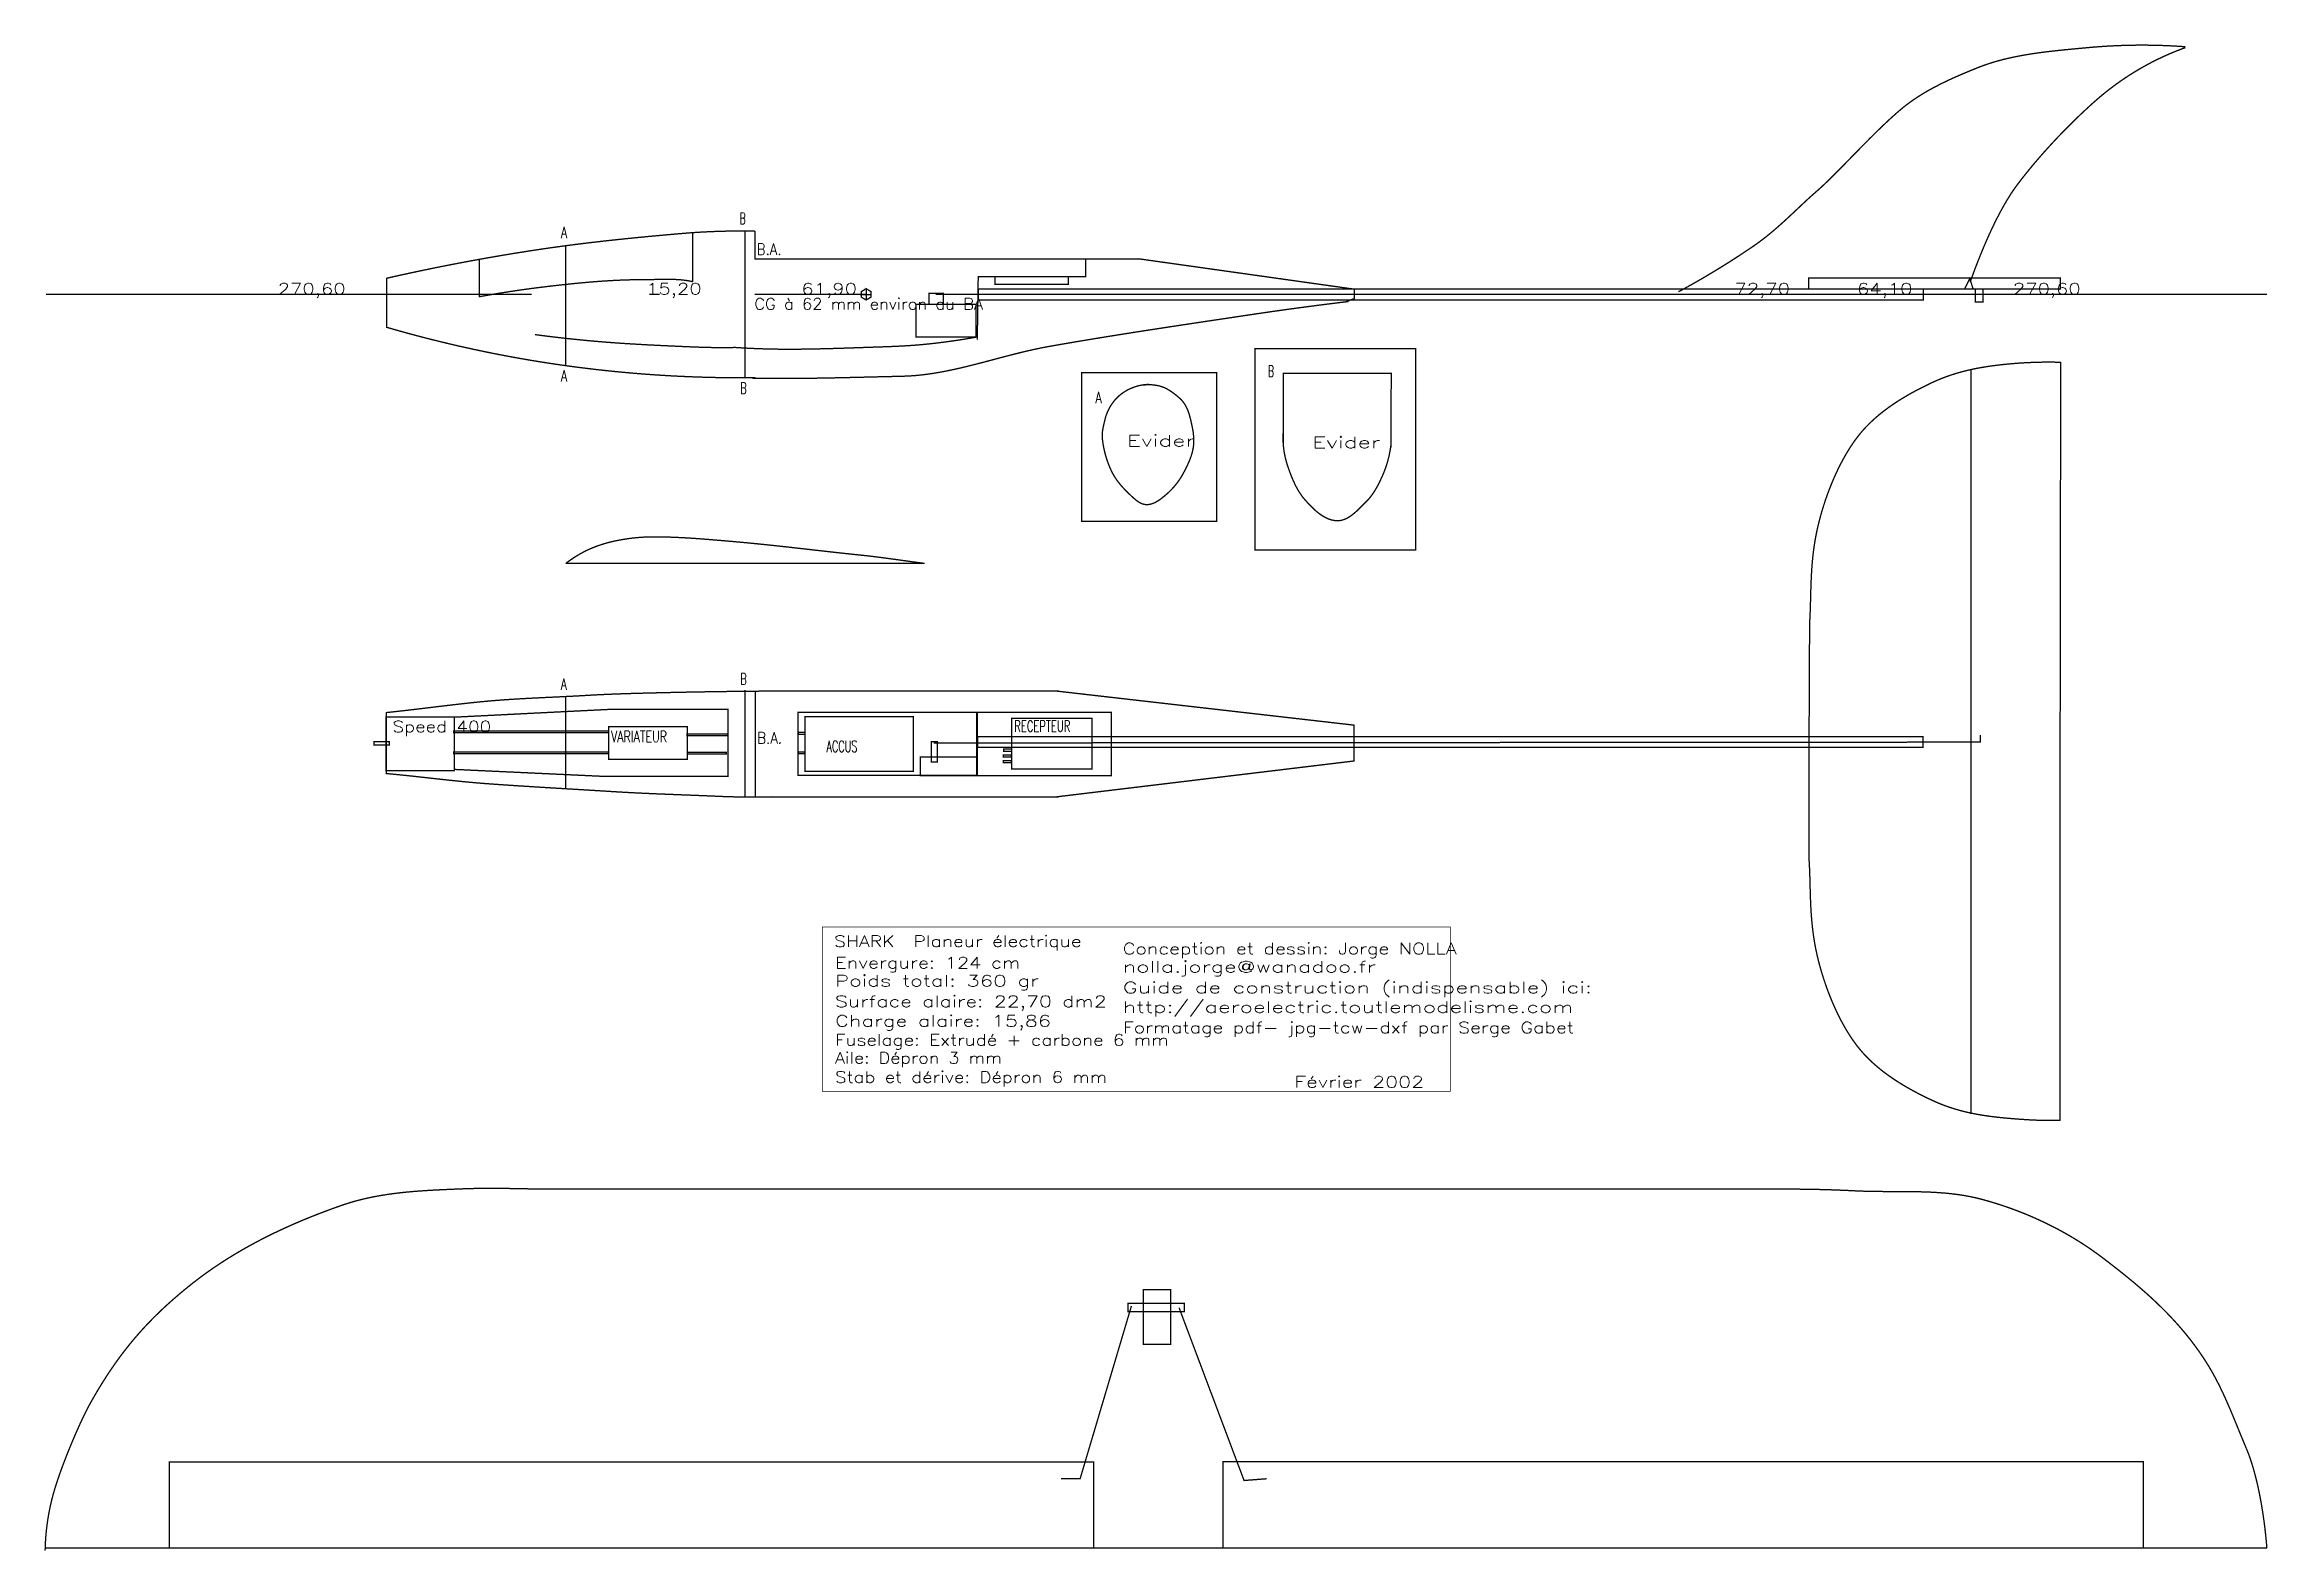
# Model space of a CAD drawing. Extents: x -5 to 5, y -3.4 to 3.4.
import ezdxf
from ezdxf.enums import TextEntityAlignment as Align

# ---------------------------------------------------------------- set-up
doc = ezdxf.new("R2010")
doc.units = 0
doc.header["$LTSCALE"] = 0.000394
doc.layers.add('LAYER_1', color=7, linetype='CONTINUOUS')
doc.styles.add('SN0', font='ROMANS', dxfattribs={"width": 4e-06})

msp = doc.modelspace()

# ---------------------------------------------------------------- texts
at = {"layer": 'LAYER_1', "color": 7, "style": 'SN0'}
for s, p, p2 in [('B', (-1.874335, 2.580591), (-1.846318, 2.580591)), ('A', (-2.678386, 2.517843), (-2.650369, 2.517843)), ('B.A.', (-1.797146, 2.441728), (-1.685079, 2.441728)), ('270,60', (-3.953043, 2.263894), (-3.647361, 2.263894)), ('15,20', (-2.295213, 2.263894), (-2.045063, 2.263894)), ('61,90', (-1.595961, 2.263894), (-1.345811, 2.263894)), ('72,70', (2.603858, 2.263894), (2.854008, 2.263894)), ('64,10', (3.154894, 2.263894), (3.405043, 2.263894)), ('270,60', (3.856787, 2.263894), (4.16247, 2.263894)), ('CG à 62 mm environ du BA', (-1.808075, 2.195965), (-0.777959, 2.195965)), ('A', (-2.678386, 1.871906), (-2.650369, 1.871906)), ('B', (0.503791, 1.893291), (0.531808, 1.893291)), ('B', (-1.870484, 1.816626), (-1.842468, 1.816626)), ('A', (-0.272315, 1.774402), (-0.244298, 1.774402)), ('Evider', (-0.130417, 1.580028), (0.175265, 1.580028)), ('Evider', (0.703673, 1.572339), (1.009356, 1.572339)), ('A', (-2.679327, 0.484854), (-2.65131, 0.484854)), ('B', (-1.870484, 0.507917), (-1.842468, 0.507917)), ('Speed 400', (-3.436661, 0.293717), (-2.991896, 0.293717)), ('RECEPTEUR', (-0.637717, 0.29563), (-0.385566, 0.29563)), ('VARIATEUR', (-2.452909, 0.248543), (-2.200759, 0.248543)), ('B.A.', (-1.795079, 0.242697), (-1.683012, 0.242697)), ('ACCUS', (-1.483524, 0.204654), (-1.34344, 0.204654)), ('SHARK  Planeur électrique', (-1.448425, -0.672366), (-0.33526, -0.672366)), ('Conception et dessin: Jorge NOLLA', (-0.149193, -0.705728), (1.353205, -0.705728)), ('Envergure: 124 cm', (-1.444654, -0.769366), (-0.610655, -0.769366)), ('Poids total: 360 gr', (-1.444654, -0.850602), (-0.527105, -0.850602)), ('nolla.jorge@wanadoo.fr', (-0.149193, -0.787508), (0.989988, -0.787508)), ('Surface alaire: 22,70 dm2', (-1.444654, -0.943366), (-0.221422, -0.943366)), ('Guide de construction (indispensable) ici:', (-0.149193, -0.881063), (1.96307, -0.881063)), ('Charge alaire: 15,86', (-1.444654, -1.031071), (-0.471572, -1.031071)), ('http://aeroelectric.toutlemodelisme.com', (-0.149193, -0.968795), (1.879019, -0.968795)), ('Fuselage: Extrudé + carbone 6 mm', (-1.444654, -1.116689), (0.057244, -1.116689)), ('Formatage pdf- jpg-tcw-dxf par Serge Gabet', (-0.148453, -1.06087), (1.88126, -1.06087)), ('Aile: Dépron 3 mm', (-1.444654, -1.197406), (-0.693204, -1.197406)), ('Stab et dérive: Dépron 6 mm', (-1.444654, -1.283894), (-0.220422, -1.283894)), ('Février 2002', (0.622909, -1.305469), (1.206758, -1.305469))]:
    msp.add_text(s, height=0.050907, dxfattribs=at).set_placement(p, p2, align=Align.FIT)

# ---------------------------------------------------------------- linework, layer by layer
at = {"layer": 'LAYER_1', "color": 7, "linetype": 'CONTINUOUS', "const_width": 0.003}
for points in [[(2.352256, 2.278055), (2.369563, 2.287445), (2.386803, 2.296921), (2.40402, 2.306488), (2.421165, 2.316157), (2.43828, 2.325909), (2.455331, 2.335756), (2.472331, 2.345693), (2.489276, 2.355713), (2.506173, 2.365831), (2.52302, 2.376028), (2.539807, 2.386323), (2.556543, 2.396705), (2.573224, 2.407173), (2.589843, 2.417728), (2.606409, 2.428366), (2.622917, 2.439102), (2.639378, 2.449917), (2.655768, 2.460819), (2.672098, 2.471799), (2.688362, 2.482866), (2.704717, 2.494331), (2.720689, 2.505996), (2.736295, 2.517886), (2.751575, 2.529957), (2.766547, 2.542189), (2.781252, 2.554563), (2.795709, 2.567047), (2.809949, 2.57965), (2.824, 2.592319), (2.837886, 2.605039), (2.851634, 2.617803), (2.865283, 2.630579), (2.878854, 2.643339), (2.892378, 2.656079), (2.905882, 2.66876), (2.919386, 2.681366), (2.932925, 2.693886), (2.946531, 2.70628), (2.960224, 2.718531), (2.974031, 2.730618), (2.988598, 2.743531), (3.004004, 2.757768), (3.020193, 2.773197), (3.037094, 2.789693), (3.054654, 2.80715), (3.072783, 2.825417), (3.091453, 2.844398), (3.110575, 2.863949), (3.130079, 2.883953), (3.149921, 2.90428), (3.170028, 2.924823), (3.190339, 2.945441), (3.21078, 2.966024), (3.231291, 2.986429), (3.251823, 3.006555), (3.272291, 3.026276), (3.292638, 3.045457), (3.312803, 3.063969), (3.332724, 3.081705), (3.352335, 3.098531), (3.367094, 3.110594), (3.382181, 3.12226), (3.397583, 3.133539), (3.413272, 3.144465), (3.429264, 3.155035), (3.445528, 3.165283), (3.462075, 3.175228), (3.47887, 3.184902), (3.495929, 3.194291), (3.51322, 3.203441), (3.530756, 3.212366), (3.548504, 3.221087), (3.566472, 3.229606), (3.58465, 3.237972), (3.603004, 3.246177), (3.621551, 3.254264), (3.640276, 3.262236), (3.659157, 3.270118), (3.678209, 3.277933), (3.697406, 3.285693), (3.720283, 3.29448), (3.743472, 3.302598), (3.766949, 3.310087), (3.790677, 3.316972), (3.814657, 3.323299), (3.838882, 3.329094), (3.863303, 3.334413), (3.887945, 3.33928), (3.912776, 3.343736), (3.937772, 3.347827), (3.962917, 3.351575), (3.988213, 3.355024), (4.013634, 3.358205), (4.039161, 3.361161), (4.06478, 3.363929), (4.090484, 3.366551), (4.116256, 3.369063), (4.142067, 3.371492), (4.167906, 3.373894), (4.19378, 3.376283), (4.215567, 3.378217), (4.237366, 3.379969), (4.259197, 3.381535), (4.281043, 3.382921), (4.302906, 3.384134), (4.32478, 3.385161), (4.346665, 3.386008), (4.368563, 3.386669), (4.390465, 3.387154), (4.412378, 3.387457), (4.43428, 3.387575), (4.456177, 3.387512), (4.478091, 3.387276), (4.499984, 3.386846), (4.521878, 3.386236), (4.54376, 3.385457), (4.565626, 3.38448), (4.58748, 3.383335), (4.609319, 3.381996), (4.631134, 3.380484), (4.630921, 3.377492), (4.609118, 3.379008), (4.587315, 3.380339), (4.565472, 3.381484), (4.543642, 3.382457), (4.52178, 3.383236), (4.499913, 3.383846), (4.478039, 3.384276), (4.456157, 3.384512), (4.43428, 3.384575), (4.412406, 3.384457), (4.39052, 3.384154), (4.368642, 3.383669), (4.346772, 3.383008), (4.324906, 3.382161), (4.303063, 3.381138), (4.281224, 3.379929), (4.259402, 3.378543), (4.237594, 3.376976), (4.215819, 3.375224), (4.194043, 3.373295), (4.168181, 3.370906), (4.142343, 3.368512), (4.116535, 3.366079), (4.090783, 3.363571), (4.065094, 3.360949), (4.0395, 3.358177), (4.013992, 3.355224), (3.988594, 3.352043), (3.963343, 3.348602), (3.938232, 3.344862), (3.91328, 3.340783), (3.888504, 3.336335), (3.863913, 3.331476), (3.839547, 3.326173), (3.815394, 3.32039), (3.79148, 3.314087), (3.767823, 3.307217), (3.744425, 3.299756), (3.721319, 3.291661), (3.698508, 3.282902), (3.679343, 3.275154), (3.660307, 3.267346), (3.641441, 3.259472), (3.62274, 3.251508), (3.604217, 3.243433), (3.58589, 3.23524), (3.56774, 3.226894), (3.549803, 3.218386), (3.532091, 3.209681), (3.514602, 3.20078), (3.497354, 3.191654), (3.480343, 3.182283), (3.463591, 3.172646), (3.447102, 3.162732), (3.430894, 3.15252), (3.414957, 3.14198), (3.399327, 3.131098), (3.383984, 3.119858), (3.368965, 3.108252), (3.354264, 3.096232), (3.334705, 3.079445), (3.314823, 3.06174), (3.294677, 3.04326), (3.274362, 3.024098), (3.253906, 3.004406), (3.233406, 2.984295), (3.212906, 2.963906), (3.192469, 2.943331), (3.172165, 2.922717), (3.152075, 2.902189), (3.132224, 2.881854), (3.112717, 2.86185), (3.093591, 2.842291), (3.074917, 2.823307), (3.056776, 2.805028), (3.039205, 2.787551), (3.022272, 2.771035), (3.006055, 2.755579), (2.990614, 2.741307), (2.97602, 2.728366), (2.962217, 2.716287), (2.948539, 2.704047), (2.934961, 2.691669), (2.921421, 2.679169), (2.907925, 2.666571), (2.894429, 2.65389), (2.880909, 2.641154), (2.867343, 2.62839), (2.853677, 2.615606), (2.839913, 2.602839), (2.826016, 2.590094), (2.811949, 2.577409), (2.797681, 2.564787), (2.783197, 2.55228), (2.768465, 2.539882), (2.753457, 2.527614), (2.738138, 2.515516), (2.72248, 2.503594), (2.706469, 2.49189), (2.690071, 2.480402), (2.673783, 2.469319), (2.657433, 2.458323), (2.641028, 2.447413), (2.624567, 2.436591), (2.608039, 2.425846), (2.591461, 2.415205), (2.574831, 2.404642), (2.558138, 2.394157), (2.541386, 2.383772), (2.524579, 2.373469), (2.507724, 2.363264), (2.490807, 2.353134), (2.473846, 2.343106), (2.456835, 2.333161), (2.439772, 2.323307), (2.42265, 2.313547), (2.40548, 2.30387), (2.38826, 2.294295), (2.371, 2.284807), (2.353689, 2.275417), (2.352256, 2.278055)], [(3.664028, 2.322217), (3.672535, 2.345972), (3.681335, 2.369886), (3.690409, 2.393886), (3.699752, 2.417906), (3.709331, 2.441902), (3.719146, 2.465791), (3.729181, 2.489524), (3.739417, 2.513035), (3.74985, 2.536272), (3.760469, 2.559157), (3.77124, 2.581642), (3.782165, 2.603657), (3.79322, 2.625142), (3.804406, 2.646039), (3.815697, 2.666287), (3.827079, 2.685823), (3.838539, 2.704587), (3.850075, 2.722512), (3.861654, 2.739539), (3.873276, 2.755606), (3.887949, 2.774965), (3.90315, 2.794512), (3.91885, 2.814205), (3.935028, 2.834028), (3.95165, 2.853949), (3.968673, 2.873909), (3.986083, 2.893906), (4.003827, 2.913882), (4.021882, 2.933815), (4.04022, 2.953669), (4.058807, 2.973406), (4.077598, 2.992996), (4.096587, 3.012409), (4.11572, 3.031598), (4.134969, 3.050547), (4.154303, 3.069205), (4.173697, 3.087547), (4.193098, 3.105535), (4.212512, 3.123146), (4.231862, 3.140339), (4.249461, 3.155484), (4.267382, 3.170323), (4.285594, 3.184831), (4.304102, 3.199008), (4.322902, 3.21285), (4.341969, 3.226354), (4.361295, 3.239512), (4.380882, 3.252307), (4.400697, 3.264756), (4.420756, 3.276827), (4.441028, 3.288528), (4.461504, 3.299843), (4.482189, 3.310772), (4.503047, 3.321319), (4.524098, 3.331465), (4.545315, 3.341205), (4.566693, 3.350528), (4.588209, 3.359433), (4.609858, 3.367929), (4.63163, 3.375976), (4.632665, 3.373165), (4.610929, 3.36513), (4.589331, 3.356654), (4.567862, 3.347768), (4.546539, 3.338465), (4.525378, 3.328744), (4.504382, 3.318626), (4.483567, 3.308102), (4.462925, 3.297205), (4.442504, 3.285909), (4.42228, 3.27424), (4.402272, 3.262197), (4.3825, 3.24978), (4.362961, 3.237016), (4.343677, 3.223894), (4.324654, 3.210417), (4.305906, 3.196606), (4.287445, 3.182469), (4.269272, 3.167988), (4.251398, 3.153197), (4.233843, 3.138079), (4.214516, 3.120913), (4.195134, 3.103327), (4.17574, 3.085358), (4.156378, 3.067031), (4.137067, 3.048402), (4.117839, 3.029472), (4.098717, 3.010299), (4.07976, 2.990909), (4.06098, 2.971339), (4.042417, 2.951626), (4.024091, 2.931787), (4.006063, 2.911878), (3.988335, 2.891921), (3.970953, 2.871953), (3.953941, 2.852012), (3.937343, 2.832114), (3.921189, 2.812323), (3.905504, 2.792654), (3.890327, 2.773138), (3.875681, 2.753823), (3.86411, 2.737819), (3.852579, 2.720854), (3.841087, 2.702992), (3.829654, 2.684283), (3.818299, 2.664799), (3.807031, 2.644598), (3.795878, 2.623744), (3.784843, 2.602303), (3.773941, 2.580327), (3.763181, 2.557878), (3.752587, 2.535028), (3.742161, 2.511827), (3.731941, 2.488339), (3.721913, 2.464638), (3.712106, 2.440776), (3.702539, 2.416803), (3.693217, 2.392815), (3.684146, 2.368839), (3.675354, 2.344953), (3.666854, 2.321205), (3.664028, 2.322217)], [(-3.462539, 2.338555), (-3.429047, 2.346106), (-3.395528, 2.353535), (-3.361969, 2.360846), (-3.328398, 2.368035), (-3.294787, 2.375102), (-3.261154, 2.382047), (-3.2275, 2.388866), (-3.193815, 2.395567), (-3.160098, 2.402138), (-3.126362, 2.408583), (-3.092606, 2.414906), (-3.058831, 2.421102), (-3.025028, 2.427189), (-2.991201, 2.433138), (-2.95735, 2.438965), (-2.923488, 2.444665), (-2.889602, 2.450252), (-2.855705, 2.455709), (-2.82178, 2.461028), (-2.787843, 2.466236), (-2.755307, 2.471091), (-2.722752, 2.47578), (-2.690173, 2.480319), (-2.657583, 2.484713), (-2.624969, 2.488965), (-2.592331, 2.493083), (-2.559669, 2.497071), (-2.527008, 2.500929), (-2.494319, 2.504689), (-2.46163, 2.508327), (-2.428913, 2.51185), (-2.396193, 2.515283), (-2.363469, 2.518618), (-2.330724, 2.521866), (-2.297976, 2.525035), (-2.26522, 2.528118), (-2.232469, 2.531138), (-2.199709, 2.534087), (-2.166941, 2.536972), (-2.134165, 2.539803), (-2.117823, 2.541161), (-2.101453, 2.542425), (-2.085083, 2.54361), (-2.068705, 2.544709), (-2.052319, 2.545717), (-2.035925, 2.546634), (-2.019531, 2.547469), (-2.003134, 2.548217), (-1.986717, 2.548866), (-1.970315, 2.549441), (-1.953898, 2.549917), (-1.937484, 2.550315), (-1.921067, 2.550618), (-1.904654, 2.550843), (-1.888232, 2.550972), (-1.871823, 2.551024), (-1.855402, 2.550972), (-1.838992, 2.550843), (-1.822579, 2.550626), (-1.806177, 2.550319), (-1.806232, 2.547319), (-1.822626, 2.547626), (-1.839028, 2.547843), (-1.855413, 2.547972), (-1.871823, 2.548024), (-1.888217, 2.547972), (-1.904618, 2.547843), (-1.92102, 2.547618), (-1.937421, 2.547315), (-1.953819, 2.546917), (-1.970217, 2.546441), (-1.986606, 2.545866), (-2.003008, 2.545217), (-2.019394, 2.544472), (-2.035772, 2.543638), (-2.052146, 2.54272), (-2.068516, 2.541717), (-2.084878, 2.540618), (-2.101224, 2.539433), (-2.117583, 2.538169), (-2.133913, 2.536815), (-2.166677, 2.533984), (-2.199441, 2.531098), (-2.232201, 2.52815), (-2.264949, 2.525134), (-2.297697, 2.522051), (-2.330433, 2.518886), (-2.363165, 2.515638), (-2.395886, 2.512299), (-2.428598, 2.508866), (-2.461299, 2.505343), (-2.493976, 2.501705), (-2.526657, 2.497953), (-2.559319, 2.494091), (-2.591961, 2.490102), (-2.624587, 2.485984), (-2.657189, 2.481732), (-2.689768, 2.477346), (-2.722335, 2.472807), (-2.754878, 2.468118), (-2.787398, 2.463272), (-2.821323, 2.458067), (-2.855228, 2.452744), (-2.889126, 2.447287), (-2.923004, 2.441709), (-2.956846, 2.436008), (-2.990689, 2.430181), (-3.0245, 2.424232), (-3.058291, 2.418154), (-3.092067, 2.411957), (-3.125803, 2.405638), (-3.159531, 2.399193), (-3.193228, 2.392618), (-3.226906, 2.385921), (-3.260547, 2.37911), (-3.294173, 2.372165), (-3.327776, 2.365098), (-3.361339, 2.357917), (-3.394886, 2.350606), (-3.428398, 2.343177), (-3.461882, 2.33563), (-3.462539, 2.338555)], [(-2.084496, 2.540756), (-2.084496, 2.321657), (-2.0875, 2.321657), (-2.0875, 2.540756), (-2.084496, 2.540756)], [(-1.84837, 2.549571), (-1.84837, 1.888425), (-1.85137, 1.888425), (-1.85137, 2.549571), (-1.84837, 2.549571)], [(-1.803654, 2.547949), (-1.803654, 2.423961), (-1.806654, 2.423961), (-1.806654, 2.547949), (-1.803654, 2.547949)], [(-3.044031, 2.422969), (-3.044031, 2.253843), (-3.047031, 2.253843), (-3.047031, 2.422969), (-3.044031, 2.422969)], [(-2.655579, 2.483756), (-2.655579, 1.94178), (-2.658579, 1.94178), (-2.658579, 2.483756), (-2.655579, 2.483756)], [(-1.805291, 2.425724), (-0.07048, 2.425724), (-0.07048, 2.422724), (-1.805291, 2.422724), (-1.805291, 2.425724)], [(-0.315276, 2.424067), (-0.315276, 2.342713), (-0.798654, 2.342713), (-0.802835, 2.062587), (-0.805835, 2.062634), (-0.801602, 2.345713), (-0.318276, 2.345713), (-0.318276, 2.424067), (-0.315276, 2.424067)], [(-0.076579, 2.425713), (0.894547, 2.288925), (0.894547, 2.244571), (0.855768, 2.229484), (0.854677, 2.23228), (0.891547, 2.246626), (0.891547, 2.286323), (-0.076992, 2.42274), (-0.076579, 2.425713)], [(-3.464067, 2.26387), (-3.464945, 2.336539), (-3.461945, 2.336579), (-3.461067, 2.263909), (-3.464067, 2.26387)], [(-3.045799, 2.255319), (-3.0305, 2.258083), (-3.015181, 2.260791), (-2.999858, 2.263465), (-2.984528, 2.266091), (-2.969197, 2.268657), (-2.953843, 2.271189), (-2.938484, 2.273657), (-2.923126, 2.276091), (-2.907752, 2.278469), (-2.89237, 2.280799), (-2.87698, 2.283091), (-2.861591, 2.285327), (-2.846181, 2.287512), (-2.83078, 2.28965), (-2.815354, 2.291732), (-2.799949, 2.29378), (-2.78452, 2.295772), (-2.769087, 2.297717), (-2.753646, 2.299602), (-2.738205, 2.301457), (-2.716197, 2.304024), (-2.694256, 2.306528), (-2.672378, 2.308965), (-2.650555, 2.311307), (-2.62878, 2.313579), (-2.607028, 2.31574), (-2.585295, 2.317807), (-2.563587, 2.319776), (-2.541866, 2.321614), (-2.520138, 2.323339), (-2.498382, 2.324921), (-2.476594, 2.326378), (-2.454772, 2.327689), (-2.432886, 2.32885), (-2.410933, 2.329846), (-2.388906, 2.330677), (-2.366795, 2.331343), (-2.344591, 2.331823), (-2.322272, 2.33211), (-2.299843, 2.332217), (-2.289264, 2.33226), (-2.278626, 2.332394), (-2.267929, 2.332583), (-2.257193, 2.332799), (-2.246413, 2.333039), (-2.235602, 2.333276), (-2.224772, 2.333472), (-2.213917, 2.333614), (-2.203071, 2.333689), (-2.192213, 2.333665), (-2.181366, 2.333524), (-2.170547, 2.333232), (-2.15976, 2.332783), (-2.148988, 2.332146), (-2.13828, 2.331287), (-2.127614, 2.330217), (-2.117012, 2.328882), (-2.106476, 2.327272), (-2.096028, 2.32535), (-2.085681, 2.323126), (-2.086315, 2.320197), (-2.09661, 2.322406), (-2.106972, 2.324307), (-2.117421, 2.325909), (-2.127957, 2.327232), (-2.138543, 2.328299), (-2.149201, 2.329154), (-2.159906, 2.329787), (-2.170654, 2.330232), (-2.181429, 2.330524), (-2.192232, 2.330665), (-2.203063, 2.330689), (-2.21389, 2.330614), (-2.22472, 2.330472), (-2.235539, 2.330276), (-2.24635, 2.330039), (-2.25713, 2.329799), (-2.267878, 2.329583), (-2.278579, 2.329394), (-2.289236, 2.32926), (-2.299831, 2.329217), (-2.322244, 2.32911), (-2.344531, 2.328823), (-2.366717, 2.328343), (-2.388803, 2.327677), (-2.410807, 2.326846), (-2.432732, 2.325854), (-2.454594, 2.324693), (-2.476406, 2.323386), (-2.498169, 2.321929), (-2.519906, 2.320343), (-2.541626, 2.318626), (-2.563327, 2.316787), (-2.585024, 2.314823), (-2.606736, 2.31276), (-2.628472, 2.310591), (-2.65024, 2.308327), (-2.672047, 2.305976), (-2.693913, 2.303543), (-2.715846, 2.301043), (-2.737846, 2.298476), (-2.75328, 2.29663), (-2.768717, 2.294736), (-2.784142, 2.292791), (-2.799551, 2.290799), (-2.814961, 2.28876), (-2.830366, 2.286677), (-2.845768, 2.284539), (-2.861161, 2.282354), (-2.876547, 2.280118), (-2.891921, 2.277835), (-2.907291, 2.275504), (-2.922657, 2.27313), (-2.938016, 2.270701), (-2.953358, 2.268224), (-2.968705, 2.265701), (-2.984028, 2.26313), (-2.999346, 2.260508), (-3.014661, 2.257843), (-3.029969, 2.25513), (-3.045268, 2.252362), (-3.045799, 2.255319)], [(-0.723071, 2.34398), (-0.723071, 2.310886), (-0.3955, 2.310886), (-0.3955, 2.34398), (-0.3925, 2.34398), (-0.3925, 2.307886), (-0.726071, 2.307886), (-0.726071, 2.34398), (-0.723071, 2.34398)], [(2.936386, 2.287634), (2.936386, 2.338969), (4.071587, 2.338969), (4.071587, 2.287634), (2.936386, 2.287634)], [(2.939386, 2.290634), (4.068587, 2.290634), (4.068587, 2.335969), (2.939386, 2.335969), (2.939386, 2.290634)], [(3.638528, 2.289799), (3.663295, 2.339339), (3.67913, 2.289587), (3.676272, 2.288673), (3.662673, 2.331394), (3.641213, 2.288461), (3.638528, 2.289799)], [(-4.99461, 2.262394), (-4.99461, 2.265394), (-4.962343, 2.265394), (-4.962343, 2.262394), (-4.99461, 2.262394)], [(-4.99461, 2.265394), (-4.962343, 2.265394), (-4.962343, 2.262394), (-4.99461, 2.262394), (-4.99461, 2.265394)], [(-4.962343, 2.265394), (-3.902965, 2.265394), (-3.902965, 2.262394), (-4.962343, 2.262394), (-4.962343, 2.265394)], [(-2.843587, 2.262394), (-3.902965, 2.262394), (-3.902965, 2.265394), (-2.843587, 2.265394), (-2.843587, 2.262394)], [(-3.461067, 2.263886), (-3.461945, 2.115366), (-3.464945, 2.115386), (-3.464067, 2.263902), (-3.461067, 2.263886)], [(-2.811319, 2.265394), (-2.811319, 2.262394), (-2.843587, 2.262394), (-2.843587, 2.265394), (-2.811319, 2.265394)], [(-2.811319, 2.262394), (-2.843587, 2.262394), (-2.843587, 2.265394), (-2.811319, 2.265394), (-2.811319, 2.262394)], [(-2.235587, 2.262394), (-2.278433, 2.262394), (-2.278433, 2.265394), (-2.235587, 2.265394), (-2.235587, 2.262394)], [(-2.235587, 2.262394), (-2.278433, 2.262394), (-2.278433, 2.265394), (-2.235587, 2.265394), (-2.235587, 2.262394)], [(-2.254228, 2.265394), (-2.24885, 2.265394), (-2.24885, 2.262394), (-2.259606, 2.262394), (-2.259606, 2.265394), (-2.254228, 2.265394)], [(-2.254228, 2.262394), (-2.259606, 2.262394), (-2.259606, 2.265394), (-2.24885, 2.265394), (-2.24885, 2.262394), (-2.254228, 2.262394)], [(-2.254228, 2.262394), (-2.259606, 2.262394), (-2.259606, 2.265394), (-2.24885, 2.265394), (-2.24885, 2.262394), (-2.254228, 2.262394)], [(-2.254228, 2.265394), (-2.24885, 2.265394), (-2.24885, 2.262394), (-2.259606, 2.262394), (-2.259606, 2.265394), (-2.254228, 2.265394)], [(-1.816906, 1.888783), (-1.783697, 1.888169), (-1.750469, 1.887744), (-1.717213, 1.887488), (-1.683925, 1.887402), (-1.650598, 1.887449), (-1.617244, 1.887634), (-1.583843, 1.887933), (-1.550402, 1.88835), (-1.516906, 1.888858), (-1.483362, 1.889461), (-1.449768, 1.890114), (-1.416114, 1.890843), (-1.382406, 1.891606), (-1.348626, 1.892406), (-1.314783, 1.893228), (-1.28087, 1.894051), (-1.24689, 1.894878), (-1.212831, 1.895681), (-1.178693, 1.896461), (-1.144484, 1.897189), (-1.110732, 1.898516), (-1.077114, 1.901024), (-1.04363, 1.904606), (-1.010244, 1.909177), (-0.976961, 1.91463), (-0.943752, 1.920846), (-0.91061, 1.92774), (-0.877531, 1.935201), (-0.844504, 1.94313), (-0.811504, 1.951417), (-0.778528, 1.959972), (-0.745547, 1.968677), (-0.712587, 1.977441), (-0.679591, 1.986161), (-0.646575, 1.99472), (-0.613516, 2.003028), (-0.580402, 2.010984), (-0.54722, 2.018472), (-0.513969, 2.025406), (-0.480626, 2.031661), (-0.435346, 2.039587), (-0.390067, 2.047382), (-0.344756, 2.055047), (-0.299417, 2.062606), (-0.254083, 2.070071), (-0.208717, 2.077421), (-0.163339, 2.084697), (-0.117949, 2.091886), (-0.072551, 2.098996), (-0.027134, 2.106039), (0.018272, 2.113031), (0.063701, 2.119972), (0.109138, 2.126866), (0.154579, 2.133728), (0.200028, 2.140567), (0.245472, 2.147378), (0.290921, 2.154169), (0.336366, 2.160969), (0.381819, 2.167772), (0.427264, 2.174579), (0.449075, 2.177835), (0.470898, 2.181051), (0.49272, 2.18424), (0.514551, 2.187402), (0.536382, 2.190528), (0.558217, 2.19361), (0.580071, 2.196665), (0.601909, 2.199701), (0.623768, 2.202681), (0.645626, 2.205654), (0.66748, 2.208579), (0.689346, 2.211469), (0.711217, 2.214331), (0.733091, 2.217154), (0.754969, 2.219953), (0.77685, 2.222713), (0.798736, 2.225433), (0.820638, 2.228138), (0.842528, 2.230791), (0.864417, 2.233417), (0.86478, 2.230445), (0.842894, 2.227819), (0.821, 2.225157), (0.799106, 2.222461), (0.777224, 2.219732), (0.755346, 2.216972), (0.733472, 2.214177), (0.711602, 2.21135), (0.68974, 2.208492), (0.667878, 2.205598), (0.646028, 2.202673), (0.624165, 2.199713), (0.602323, 2.196728), (0.58048, 2.193697), (0.558638, 2.190646), (0.536799, 2.187555), (0.514976, 2.184429), (0.493154, 2.181276), (0.471331, 2.178087), (0.449516, 2.174862), (0.427705, 2.171606), (0.38226, 2.164799), (0.336815, 2.157996), (0.291362, 2.151205), (0.245913, 2.144406), (0.200472, 2.137594), (0.155028, 2.130764), (0.109587, 2.123902), (0.06415, 2.117008), (0.018724, 2.110067), (-0.026673, 2.103079), (-0.072091, 2.096035), (-0.11748, 2.088921), (-0.162862, 2.081732), (-0.208232, 2.074465), (-0.253594, 2.067106), (-0.298929, 2.05965), (-0.34426, 2.052091), (-0.389563, 2.044417), (-0.434839, 2.036634), (-0.480091, 2.028713), (-0.513386, 2.022461), (-0.546587, 2.015543), (-0.57972, 2.008067), (-0.612795, 2.000114), (-0.645835, 1.991819), (-0.678835, 1.98326), (-0.711819, 1.974539), (-0.74478, 1.96578), (-0.777768, 1.957071), (-0.810764, 1.948516), (-0.843783, 1.940217), (-0.876854, 1.93228), (-0.909972, 1.924815), (-0.943165, 1.917906), (-0.976441, 1.911673), (-1.009795, 1.906213), (-1.043268, 1.901634), (-1.076843, 1.898035), (-1.110567, 1.89552), (-1.144402, 1.894189), (-1.17863, 1.893461), (-1.21276, 1.892681), (-1.246819, 1.891878), (-1.280799, 1.891051), (-1.314717, 1.890228), (-1.348551, 1.889406), (-1.382339, 1.888606), (-1.416051, 1.887843), (-1.449705, 1.887114), (-1.483307, 1.886461), (-1.516858, 1.885858), (-1.550358, 1.88535), (-1.583815, 1.884933), (-1.61722, 1.884634), (-1.650591, 1.884449), (-1.683925, 1.884402), (-1.717224, 1.884488), (-1.750496, 1.884744), (-1.78374, 1.885169), (-1.816965, 1.885783), (-1.816906, 1.888783)], [(-1.804831, 2.262394), (-1.804831, 2.265394), (-1.772563, 2.265394), (-1.772563, 2.262394), (-1.804831, 2.262394)], [(-1.804831, 2.265394), (-1.772563, 2.265394), (-1.772563, 2.262394), (-1.804831, 2.262394), (-1.804831, 2.265394)], [(-1.772563, 2.265394), (-1.554976, 2.265394), (-1.554976, 2.262394), (-1.772563, 2.262394), (-1.772563, 2.265394)], [(-1.337402, 2.262394), (-1.554976, 2.262394), (-1.554976, 2.265394), (-1.337402, 2.265394), (-1.337402, 2.262394)], [(-1.305134, 2.265394), (-1.305134, 2.262394), (-1.337402, 2.262394), (-1.337402, 2.265394), (-1.305134, 2.265394)], [(-1.305134, 2.262394), (-1.337402, 2.262394), (-1.337402, 2.265394), (-1.305134, 2.265394), (-1.305134, 2.262394)], [(-1.33011, 2.265236), (-1.283984, 2.265236), (-1.283984, 2.262236), (-1.33011, 2.262236), (-1.33011, 2.265236)], [(-1.304902, 2.291067), (-1.303866, 2.291067), (-1.303567, 2.29076), (-1.280579, 2.277354), (-1.280583, 2.251343), (-1.304492, 2.237402), (-1.328406, 2.251343), (-1.328406, 2.277358), (-1.304902, 2.291067)], [(-1.304091, 2.288067), (-1.325406, 2.275638), (-1.325406, 2.253071), (-1.304492, 2.24087), (-1.283583, 2.253067), (-1.283579, 2.275634), (-1.305406, 2.288362), (-1.30511, 2.288067), (-1.304091, 2.288067)], [(-1.302992, 2.287469), (-1.302992, 2.239134), (-1.305992, 2.239134), (-1.305992, 2.287469), (-1.302992, 2.287469)], [(-1.081362, 2.220563), (-0.809291, 2.220563), (-0.809291, 2.071492), (-1.081362, 2.071492), (-1.081362, 2.220563)], [(-1.081362, 2.220563), (-0.809291, 2.220563), (-0.809291, 2.071492), (-1.081362, 2.071492), (-1.081362, 2.220563)], [(-1.079862, 2.219063), (-0.810791, 2.219063), (-0.810791, 2.072992), (-1.079862, 2.072992), (-1.079862, 2.219063)], [(-1.078362, 2.217563), (-1.078362, 2.074492), (-0.812291, 2.074492), (-0.812291, 2.217563), (-1.078362, 2.217563)], [(-1.078362, 2.217563), (-1.078362, 2.074492), (-0.812291, 2.074492), (-0.812291, 2.217563), (-1.078362, 2.217563)], [(-1.023713, 2.270531), (-0.955358, 2.270531), (-0.955358, 2.217563), (-1.023713, 2.217563), (-1.023713, 2.270531)], [(-1.023713, 2.270531), (-0.955358, 2.270531), (-0.955358, 2.217563), (-1.023713, 2.217563), (-1.023713, 2.270531)], [(-1.022213, 2.269031), (-0.956858, 2.269031), (-0.956858, 2.219063), (-1.022213, 2.219063), (-1.022213, 2.269031)], [(-1.020713, 2.267531), (-1.020713, 2.220563), (-0.958358, 2.220563), (-0.958358, 2.267531), (-1.020713, 2.267531)], [(-1.020713, 2.267531), (-1.020713, 2.220563), (-0.958358, 2.220563), (-0.958358, 2.267531), (-1.020713, 2.267531)], [(-0.990531, 2.266689), (3.706614, 2.266689), (3.706614, 2.263689), (-0.990531, 2.263689), (-0.990531, 2.266689)], [(-0.80189, 2.289587), (3.456004, 2.289587), (3.456004, 2.238244), (-0.80189, 2.238244), (-0.80189, 2.289587)], [(-0.80189, 2.289587), (3.456004, 2.289587), (3.456004, 2.238244), (-0.80189, 2.238244), (-0.80189, 2.289587)], [(-0.80039, 2.288087), (3.454504, 2.288087), (3.454504, 2.239744), (-0.80039, 2.239744), (-0.80039, 2.288087)], [(-0.79889, 2.286587), (-0.79889, 2.241244), (3.453004, 2.241244), (3.453004, 2.286587), (-0.79889, 2.286587)], [(-0.79889, 2.286587), (-0.79889, 2.241244), (3.453004, 2.241244), (3.453004, 2.286587), (-0.79889, 2.286587)], [(2.351673, 2.262394), (2.351673, 2.265394), (2.383953, 2.265394), (2.383953, 2.262394), (2.351673, 2.262394)], [(2.351673, 2.265394), (2.383953, 2.265394), (2.383953, 2.262394), (2.351673, 2.262394), (2.351673, 2.265394)], [(2.383953, 2.265394), (2.644843, 2.265394), (2.644843, 2.262394), (2.383953, 2.262394), (2.383953, 2.265394)], [(2.905732, 2.262394), (2.644843, 2.262394), (2.644843, 2.265394), (2.905732, 2.265394), (2.905732, 2.262394)], [(2.81522, 2.262394), (2.81522, 2.265394), (2.8475, 2.265394), (2.8475, 2.262394), (2.81522, 2.262394)], [(2.81522, 2.265394), (2.8475, 2.265394), (2.8475, 2.262394), (2.81522, 2.262394), (2.81522, 2.265394)], [(2.8475, 2.265394), (3.906878, 2.265394), (3.906878, 2.262394), (2.8475, 2.262394), (2.8475, 2.265394)], [(2.938008, 2.265394), (2.938008, 2.262394), (2.905732, 2.262394), (2.905732, 2.265394), (2.938008, 2.265394)], [(2.938008, 2.262394), (2.905732, 2.262394), (2.905732, 2.265394), (2.938008, 2.265394), (2.938008, 2.262394)], [(2.937386, 2.262394), (2.937386, 2.265394), (2.969654, 2.265394), (2.969654, 2.262394), (2.937386, 2.262394)], [(2.937386, 2.265394), (2.969654, 2.265394), (2.969654, 2.262394), (2.937386, 2.262394), (2.937386, 2.265394)], [(2.969654, 2.265394), (3.195862, 2.265394), (3.195862, 2.262394), (2.969654, 2.262394), (2.969654, 2.265394)], [(3.422091, 2.262394), (3.195862, 2.262394), (3.195862, 2.265394), (3.422091, 2.265394), (3.422091, 2.262394)], [(3.45435, 2.265394), (3.45435, 2.262394), (3.422091, 2.262394), (3.422091, 2.265394), (3.45435, 2.265394)], [(3.45435, 2.262394), (3.422091, 2.262394), (3.422091, 2.265394), (3.45435, 2.265394), (3.45435, 2.262394)], [(3.685902, 2.289752), (3.723488, 2.289752), (3.723488, 2.229094), (3.685902, 2.229094), (3.685902, 2.289752)], [(3.688902, 2.286752), (3.688902, 2.232094), (3.720488, 2.232094), (3.720488, 2.286752), (3.688902, 2.286752)], [(4.96626, 2.262394), (3.906878, 2.262394), (3.906878, 2.265394), (4.96626, 2.265394), (4.96626, 2.262394)], [(4.998528, 2.265394), (4.998528, 2.262394), (4.96626, 2.262394), (4.96626, 2.265394), (4.998528, 2.265394)], [(4.998528, 2.262394), (4.96626, 2.262394), (4.96626, 2.265394), (4.998528, 2.265394), (4.998528, 2.262394)], [(-3.463067, 2.117791), (-3.42285, 2.10622), (-3.382551, 2.094941), (-3.342154, 2.083961), (-3.301669, 2.07328), (-3.261102, 2.062894), (-3.220461, 2.052815), (-3.179728, 2.043028), (-3.138929, 2.033539), (-3.098063, 2.024358), (-3.057126, 2.015472), (-3.01611, 2.006894), (-2.975043, 1.998618), (-2.933925, 1.990646), (-2.892756, 1.982976), (-2.85152, 1.97561), (-2.810244, 1.968563), (-2.768921, 1.961815), (-2.727563, 1.955366), (-2.686165, 1.949232), (-2.644728, 1.943406), (-2.602992, 1.937854), (-2.561209, 1.932606), (-2.519366, 1.927665), (-2.477488, 1.923035), (-2.435567, 1.918717), (-2.393614, 1.914701), (-2.35163, 1.910988), (-2.309602, 1.907591), (-2.267563, 1.904492), (-2.2255, 1.901717), (-2.183413, 1.899232), (-2.141319, 1.897067), (-2.099205, 1.895217), (-2.057079, 1.893665), (-2.014949, 1.892425), (-1.972819, 1.891496), (-1.930693, 1.890878), (-1.888567, 1.890571), (-1.846453, 1.890575), (-1.804339, 1.890886), (-1.804315, 1.887886), (-1.846441, 1.887575), (-1.888575, 1.887571), (-1.93072, 1.887878), (-1.97287, 1.8885), (-2.015028, 1.889425), (-2.057177, 1.890665), (-2.099323, 1.892217), (-2.141461, 1.894071), (-2.183583, 1.896236), (-2.225689, 1.89872), (-2.267776, 1.901504), (-2.309839, 1.904598), (-2.351882, 1.907996), (-2.393894, 1.911713), (-2.435858, 1.915732), (-2.477803, 1.920051), (-2.519709, 1.924689), (-2.561571, 1.929634), (-2.603382, 1.934882), (-2.645142, 1.940433), (-2.686591, 1.946268), (-2.728012, 1.952402), (-2.769398, 1.95885), (-2.81074, 1.965598), (-2.852031, 1.972657), (-2.893287, 1.980028), (-2.934484, 1.987701), (-2.97563, 1.995673), (-3.016717, 2.003957), (-3.057752, 2.012535), (-3.098709, 2.021429), (-3.139598, 2.030618), (-3.180421, 2.040102), (-3.221165, 2.049902), (-3.261839, 2.05998), (-3.302425, 2.070378), (-3.342925, 2.081063), (-3.383346, 2.092047), (-3.423669, 2.103335), (-3.463894, 2.114909), (-3.463067, 2.117791)], [(-1.903154, 2.022854), (-1.913244, 2.022846), (-1.923343, 2.022854), (-1.933429, 2.022902), (-1.943528, 2.022961), (-1.953614, 2.023039), (-1.963717, 2.02315), (-1.973799, 2.02328), (-1.983902, 2.023421), (-1.993988, 2.023602), (-2.004083, 2.023795), (-2.014177, 2.024028), (-2.024268, 2.024272), (-2.034358, 2.024535), (-2.044449, 2.024831), (-2.054531, 2.025146), (-2.064626, 2.025476), (-2.074713, 2.025843), (-2.084795, 2.026224), (-2.09489, 2.02663), (-2.104969, 2.027055), (-2.123689, 2.027882), (-2.142402, 2.028713), (-2.16111, 2.029547), (-2.179839, 2.030398), (-2.198547, 2.03126), (-2.217268, 2.032146), (-2.235972, 2.033047), (-2.254697, 2.03398), (-2.273409, 2.034925), (-2.292114, 2.035917), (-2.310831, 2.036929), (-2.329535, 2.037984), (-2.348236, 2.039087), (-2.366945, 2.04022), (-2.385642, 2.041406), (-2.404339, 2.042626), (-2.423031, 2.043906), (-2.44172, 2.045236), (-2.460406, 2.04663), (-2.479091, 2.048079), (-2.494898, 2.049354), (-2.510701, 2.050669), (-2.526488, 2.052031), (-2.542283, 2.053429), (-2.558083, 2.054878), (-2.573862, 2.056366), (-2.589654, 2.057906), (-2.605425, 2.059476), (-2.621205, 2.061094), (-2.636972, 2.062756), (-2.65274, 2.064457), (-2.668508, 2.066205), (-2.68426, 2.067992), (-2.700016, 2.069823), (-2.715764, 2.071701), (-2.731504, 2.073618), (-2.747228, 2.075575), (-2.762969, 2.077579), (-2.778681, 2.079618), (-2.794406, 2.081713), (-2.794012, 2.084689), (-2.778287, 2.082594), (-2.762583, 2.080551), (-2.746854, 2.078547), (-2.731138, 2.076594), (-2.715402, 2.074673), (-2.699661, 2.072799), (-2.683913, 2.070972), (-2.668169, 2.069189), (-2.652417, 2.067441), (-2.636657, 2.065736), (-2.620898, 2.064083), (-2.60513, 2.062465), (-2.589358, 2.06089), (-2.573583, 2.05935), (-2.557803, 2.057862), (-2.54202, 2.056417), (-2.526228, 2.05502), (-2.510449, 2.053661), (-2.494654, 2.052346), (-2.47885, 2.051071), (-2.460177, 2.049618), (-2.441504, 2.048228), (-2.422823, 2.046902), (-2.404142, 2.045614), (-2.385453, 2.044398), (-2.366756, 2.043217), (-2.348063, 2.042079), (-2.329362, 2.04098), (-2.310661, 2.039925), (-2.291961, 2.038913), (-2.273256, 2.037921), (-2.254543, 2.036976), (-2.235831, 2.036043), (-2.217126, 2.035142), (-2.198406, 2.034256), (-2.179701, 2.033394), (-2.160976, 2.032543), (-2.142268, 2.031713), (-2.123551, 2.030882), (-2.104839, 2.030055), (-2.094764, 2.02963), (-2.084677, 2.029224), (-2.074598, 2.028843), (-2.064524, 2.028476), (-2.054441, 2.028146), (-2.044354, 2.027831), (-2.034276, 2.027535), (-2.024189, 2.027272), (-2.014106, 2.027028), (-2.00402, 2.026795), (-1.993933, 2.026602), (-1.98385, 2.026421), (-1.973764, 2.02628), (-1.963673, 2.02615), (-1.953591, 2.026039), (-1.943508, 2.025961), (-1.933413, 2.025902), (-1.923335, 2.025854), (-1.913244, 2.025846), (-1.903154, 2.025854), (-1.903154, 2.022854)], [(-0.808264, 2.070587), (-0.820382, 2.068406), (-0.832512, 2.066272), (-0.84465, 2.064193), (-0.856783, 2.062169), (-0.868949, 2.060197), (-0.881106, 2.058276), (-0.893283, 2.056409), (-0.905469, 2.054594), (-0.917654, 2.052835), (-0.92985, 2.051126), (-0.942063, 2.049469), (-0.954272, 2.047862), (-0.966484, 2.046315), (-0.978717, 2.044815), (-0.990941, 2.043366), (-1.003173, 2.041976), (-1.015417, 2.040642), (-1.027665, 2.039354), (-1.039917, 2.038118), (-1.052173, 2.036941), (-1.064539, 2.035823), (-1.076917, 2.034783), (-1.089303, 2.033823), (-1.101701, 2.032929), (-1.114094, 2.03211), (-1.126488, 2.031346), (-1.138894, 2.030638), (-1.151299, 2.029984), (-1.163705, 2.029378), (-1.176114, 2.028807), (-1.188528, 2.028283), (-1.200945, 2.027783), (-1.21335, 2.027315), (-1.225776, 2.026858), (-1.238181, 2.026425), (-1.250594, 2.026008), (-1.263012, 2.025591), (-1.275417, 2.025169), (-1.287835, 2.024756), (-1.300236, 2.024331), (-1.31789, 2.023713), (-1.335531, 2.023094), (-1.353177, 2.02248), (-1.370835, 2.02187), (-1.388476, 2.02128), (-1.406142, 2.020697), (-1.423787, 2.020134), (-1.441445, 2.019591), (-1.459094, 2.019075), (-1.476752, 2.018587), (-1.494406, 2.018118), (-1.512063, 2.017697), (-1.52972, 2.017303), (-1.547382, 2.016965), (-1.565039, 2.016657), (-1.582701, 2.016406), (-1.600358, 2.016197), (-1.61802, 2.016043), (-1.635689, 2.015957), (-1.653343, 2.015917), (-1.66576, 2.015945), (-1.678165, 2.016008), (-1.690587, 2.016106), (-1.702992, 2.01626), (-1.715406, 2.016449), (-1.727819, 2.016677), (-1.740232, 2.016957), (-1.752642, 2.017272), (-1.765051, 2.017626), (-1.777461, 2.018028), (-1.789866, 2.018469), (-1.802276, 2.018949), (-1.814673, 2.019476), (-1.827079, 2.020047), (-1.839472, 2.020657), (-1.851866, 2.021299), (-1.864272, 2.021996), (-1.876657, 2.022736), (-1.889043, 2.023512), (-1.901425, 2.024335), (-1.901228, 2.027327), (-1.888854, 2.026504), (-1.876476, 2.025728), (-1.864094, 2.024988), (-1.851709, 2.024295), (-1.839327, 2.023654), (-1.826933, 2.023043), (-1.814539, 2.022476), (-1.802154, 2.021949), (-1.78976, 2.021469), (-1.777354, 2.021028), (-1.764961, 2.020626), (-1.752563, 2.020272), (-1.740161, 2.019957), (-1.727756, 2.019677), (-1.715358, 2.019449), (-1.702957, 2.01926), (-1.690551, 2.019106), (-1.67815, 2.019008), (-1.665752, 2.018945), (-1.653343, 2.018917), (-1.635697, 2.018957), (-1.618035, 2.019043), (-1.600394, 2.019197), (-1.582736, 2.019406), (-1.565091, 2.019657), (-1.547433, 2.019965), (-1.529783, 2.020303), (-1.512134, 2.020697), (-1.494484, 2.021118), (-1.476831, 2.021587), (-1.459181, 2.022075), (-1.441528, 2.022591), (-1.423886, 2.023134), (-1.406232, 2.023697), (-1.388583, 2.02428), (-1.370933, 2.02487), (-1.35328, 2.02548), (-1.335638, 2.026094), (-1.317988, 2.026713), (-1.300343, 2.027331), (-1.287933, 2.027756), (-1.275524, 2.028169), (-1.26311, 2.028591), (-1.250701, 2.029008), (-1.238283, 2.029425), (-1.225882, 2.029858), (-1.213465, 2.030315), (-1.201063, 2.030783), (-1.188654, 2.031283), (-1.176252, 2.031807), (-1.163843, 2.03237), (-1.151453, 2.03298), (-1.139055, 2.033634), (-1.126669, 2.034343), (-1.114283, 2.035102), (-1.101906, 2.035921), (-1.089528, 2.036815), (-1.077161, 2.03778), (-1.064799, 2.038807), (-1.052453, 2.039925), (-1.040213, 2.041102), (-1.027972, 2.042343), (-1.01574, 2.043626), (-1.003508, 2.044965), (-0.991283, 2.046346), (-0.979075, 2.047787), (-0.966854, 2.049287), (-0.954654, 2.050843), (-0.942457, 2.052445), (-0.930264, 2.054094), (-0.918079, 2.055799), (-0.905902, 2.057567), (-0.893732, 2.059382), (-0.881571, 2.061236), (-0.869417, 2.063154), (-0.857276, 2.065134), (-0.84515, 2.067154), (-0.833024, 2.069224), (-0.820906, 2.071354), (-0.808791, 2.073535), (-0.808264, 2.070587)], [(0.444028, 2.021661), (1.169661, 2.021661), (1.169661, 1.112476), (0.444028, 1.112476), (0.444028, 2.021661)], [(0.447028, 2.018661), (0.447028, 1.115476), (1.166661, 1.115476), (1.166661, 2.018661), (0.447028, 2.018661)], [(-0.335315, 1.913102), (0.275004, 1.913102), (0.275004, 1.24128), (-0.335315, 1.24128), (-0.335315, 1.913102)], [(-0.332315, 1.910102), (-0.332315, 1.24428), (0.272004, 1.24428), (0.272004, 1.910102), (-0.332315, 1.910102)], [(0.571201, 1.58461), (0.571201, 1.910917), (1.060453, 1.910917), (1.058524, 1.574992), (1.055524, 1.575012), (1.057433, 1.907917), (0.574201, 1.907917), (0.574201, 1.58461), (0.571201, 1.58461)], [(2.940406, 0.785346), (2.941465, 0.801732), (2.942331, 0.818217), (2.943035, 0.834831), (2.943642, 0.851583), (2.944154, 0.868469), (2.944602, 0.885531), (2.945039, 0.902772), (2.945488, 0.920189), (2.945976, 0.937799), (2.946543, 0.955634), (2.947217, 0.973677), (2.948028, 0.991969), (2.949028, 1.0105), (2.950217, 1.02928), (2.951646, 1.048343), (2.953343, 1.067689), (2.955343, 1.087323), (2.957677, 1.10726), (2.960386, 1.12752), (2.963484, 1.14811), (2.967287, 1.170201), (2.971756, 1.192996), (2.976882, 1.216417), (2.98265, 1.240362), (2.989071, 1.264756), (2.996098, 1.289508), (3.003772, 1.314508), (3.012043, 1.339697), (3.020925, 1.364961), (3.030402, 1.390224), (3.040465, 1.415402), (3.051098, 1.440394), (3.062307, 1.465118), (3.074079, 1.489476), (3.086398, 1.513398), (3.099264, 1.536783), (3.112657, 1.559531), (3.126583, 1.581579), (3.14102, 1.602823), (3.155969, 1.623161), (3.169024, 1.639567), (3.182689, 1.655461), (3.196921, 1.670846), (3.211693, 1.685768), (3.226969, 1.700217), (3.242724, 1.714217), (3.258913, 1.727772), (3.275528, 1.74089), (3.292508, 1.753594), (3.309823, 1.765906), (3.327457, 1.777815), (3.345366, 1.78935), (3.363528, 1.800524), (3.381906, 1.811343), (3.400449, 1.821835), (3.419154, 1.831984), (3.437969, 1.841831), (3.456862, 1.851378), (3.475819, 1.860634), (3.494783, 1.869614), (3.511228, 1.877051), (3.527713, 1.884051), (3.544236, 1.890618), (3.560823, 1.896772), (3.577445, 1.902528), (3.594138, 1.907906), (3.61089, 1.912917), (3.627717, 1.917587), (3.644614, 1.921925), (3.661602, 1.925949), (3.678673, 1.929673), (3.695843, 1.933118), (3.713106, 1.936291), (3.730476, 1.939224), (3.747969, 1.941921), (3.765567, 1.944406), (3.78328, 1.946697), (3.801134, 1.948791), (3.819118, 1.950724), (3.83724, 1.952512), (3.848461, 1.953531), (3.859835, 1.954484), (3.87135, 1.955394), (3.883, 1.956228), (3.894752, 1.957004), (3.906598, 1.95772), (3.918516, 1.958358), (3.930492, 1.958941), (3.942504, 1.959457), (3.954531, 1.959898), (3.966567, 1.96026), (3.978583, 1.960551), (3.990567, 1.960776), (4.002508, 1.960917), (4.014362, 1.96098), (4.02615, 1.960969), (4.037823, 1.960866), (4.04937, 1.960693), (4.060787, 1.960429), (4.072035, 1.960091), (4.071945, 1.957091), (4.060713, 1.957429), (4.049319, 1.957693), (4.03778, 1.957866), (4.026134, 1.957969), (4.01437, 1.95798), (4.002528, 1.957917), (3.99061, 1.957776), (3.978646, 1.957551), (3.966646, 1.95726), (3.954638, 1.956898), (3.942618, 1.956457), (3.93063, 1.955945), (3.918665, 1.955362), (3.906776, 1.954724), (3.894941, 1.954012), (3.883205, 1.953236), (3.871583, 1.952402), (3.860079, 1.951492), (3.848717, 1.950543), (3.837528, 1.949528), (3.819425, 1.94774), (3.801469, 1.945807), (3.783654, 1.943717), (3.765969, 1.941429), (3.748406, 1.938957), (3.730961, 1.936268), (3.71363, 1.933343), (3.696409, 1.930173), (3.679287, 1.926736), (3.662276, 1.92302), (3.645335, 1.919016), (3.628484, 1.914689), (3.611717, 1.910035), (3.595028, 1.905039), (3.578398, 1.899681), (3.561835, 1.893945), (3.545319, 1.887819), (3.52885, 1.881276), (3.512433, 1.874303), (3.496043, 1.866894), (3.477114, 1.857929), (3.458201, 1.848693), (3.439339, 1.839157), (3.420563, 1.829343), (3.401906, 1.819213), (3.383406, 1.808744), (3.365079, 1.797953), (3.346969, 1.786819), (3.329106, 1.775307), (3.311528, 1.763441), (3.294276, 1.751169), (3.27735, 1.738512), (3.260815, 1.725441), (3.244689, 1.711945), (3.228992, 1.698008), (3.213783, 1.683618), (3.199091, 1.668776), (3.184921, 1.653461), (3.171339, 1.637654), (3.15835, 1.621339), (3.143469, 1.601091), (3.129091, 1.579929), (3.115217, 1.557972), (3.101866, 1.535299), (3.089039, 1.511984), (3.076764, 1.488142), (3.065028, 1.463846), (3.053846, 1.439189), (3.043232, 1.41426), (3.033197, 1.389142), (3.023744, 1.363933), (3.01489, 1.338724), (3.00663, 1.313598), (2.998976, 1.288654), (2.991965, 1.263965), (2.985563, 1.239634), (2.979799, 1.215752), (2.974693, 1.192394), (2.97024, 1.169654), (2.966449, 1.147634), (2.96335, 1.127094), (2.960654, 1.10689), (2.958331, 1.086996), (2.956331, 1.067406), (2.954638, 1.048098), (2.953209, 1.029075), (2.95202, 1.010327), (2.951028, 0.991823), (2.950217, 0.973555), (2.949543, 0.955528), (2.948976, 0.937713), (2.948488, 0.920106), (2.948039, 0.902693), (2.947602, 0.885457), (2.947154, 0.868386), (2.946642, 0.851476), (2.946035, 0.834713), (2.945327, 0.818079), (2.944457, 0.801563), (2.943402, 0.785157), (2.940406, 0.785346)], [(3.669756, 1.925681), (3.669756, -1.42228), (3.666756, -1.42228), (3.666756, 1.925681), (3.669756, 1.925681)], [(4.068024, 0.248886), (4.070488, 1.958591), (4.073488, 1.958587), (4.071024, 0.248882), (4.068024, 0.248886)], [(-0.033933, 1.857551), (-0.040913, 1.857276), (-0.047886, 1.856736), (-0.054862, 1.855945), (-0.061843, 1.854902), (-0.068799, 1.853626), (-0.07574, 1.852091), (-0.082646, 1.850331), (-0.089504, 1.848343), (-0.096283, 1.846118), (-0.103008, 1.843669), (-0.109642, 1.841016), (-0.116189, 1.838134), (-0.122614, 1.835047), (-0.128929, 1.831756), (-0.135126, 1.82826), (-0.141161, 1.824579), (-0.147055, 1.820693), (-0.152783, 1.81663), (-0.158343, 1.812378), (-0.163709, 1.807949), (-0.16837, 1.803807), (-0.172913, 1.799476), (-0.177343, 1.794972), (-0.181634, 1.790299), (-0.185787, 1.785469), (-0.189799, 1.780488), (-0.193677, 1.775354), (-0.197406, 1.770091), (-0.200969, 1.764705), (-0.20437, 1.759193), (-0.207614, 1.753567), (-0.210693, 1.747839), (-0.213591, 1.742016), (-0.216299, 1.736091), (-0.218839, 1.730102), (-0.221177, 1.724031), (-0.223339, 1.717902), (-0.22528, 1.71172), (-0.227028, 1.705476), (-0.228567, 1.699193), (-0.229504, 1.695146), (-0.230453, 1.691075), (-0.231417, 1.68698), (-0.232386, 1.68289), (-0.233343, 1.67878), (-0.234276, 1.674661), (-0.235189, 1.670539), (-0.236055, 1.666417), (-0.236882, 1.662287), (-0.237654, 1.658154), (-0.238346, 1.654031), (-0.238969, 1.649902), (-0.239512, 1.645768), (-0.239953, 1.641646), (-0.24028, 1.637524), (-0.240508, 1.633409), (-0.240602, 1.629299), (-0.240575, 1.625213), (-0.240402, 1.621126), (-0.240071, 1.617035), (-0.23922, 1.609327), (-0.23824, 1.601606), (-0.23713, 1.593902), (-0.235882, 1.586201), (-0.234488, 1.57852), (-0.232972, 1.570854), (-0.231319, 1.56322), (-0.229528, 1.555602), (-0.227606, 1.548028), (-0.225555, 1.540476), (-0.223378, 1.532972), (-0.221055, 1.525504), (-0.21861, 1.518075), (-0.216039, 1.510693), (-0.213343, 1.50337), (-0.210508, 1.496098), (-0.207555, 1.488886), (-0.204469, 1.481736), (-0.201264, 1.474654), (-0.197925, 1.467646), (-0.195008, 1.461843), (-0.191921, 1.456126), (-0.188705, 1.450476), (-0.185323, 1.444906), (-0.181823, 1.439421), (-0.178177, 1.434008), (-0.174421, 1.428657), (-0.170543, 1.423386), (-0.166567, 1.418177), (-0.162476, 1.413051), (-0.158295, 1.407984), (-0.154024, 1.402984), (-0.149669, 1.398047), (-0.145252, 1.393181), (-0.140756, 1.388382), (-0.136205, 1.383634), (-0.131594, 1.378953), (-0.126949, 1.374323), (-0.122252, 1.36976), (-0.117524, 1.365252), (-0.11424, 1.362138), (-0.110906, 1.358969), (-0.107516, 1.35578), (-0.104075, 1.352587), (-0.100587, 1.349409), (-0.097035, 1.34628), (-0.093441, 1.343209), (-0.089783, 1.340228), (-0.086079, 1.337366), (-0.082323, 1.334634), (-0.078508, 1.332051), (-0.074638, 1.329654), (-0.070709, 1.327457), (-0.066724, 1.32548), (-0.062701, 1.323756), (-0.05861, 1.322287), (-0.054469, 1.321118), (-0.050268, 1.32026), (-0.046004, 1.31972), (-0.041677, 1.319535), (-0.036823, 1.319717), (-0.03202, 1.320224), (-0.02726, 1.321067), (-0.022535, 1.322201), (-0.017862, 1.323618), (-0.013232, 1.325299), (-0.008654, 1.327224), (-0.004134, 1.32937), (0.000335, 1.331724), (0.00476, 1.334264), (0.009126, 1.336957), (0.013441, 1.339795), (0.017701, 1.342768), (0.02189, 1.345839), (0.026028, 1.348992), (0.030094, 1.352213), (0.034106, 1.355469), (0.038047, 1.358756), (0.041925, 1.362035), (0.045728, 1.365295), (0.050343, 1.369343), (0.054886, 1.373472), (0.059343, 1.377701), (0.063728, 1.38202), (0.068051, 1.386409), (0.072283, 1.390898), (0.076433, 1.395465), (0.080516, 1.400098), (0.0845, 1.404815), (0.088406, 1.409606), (0.092217, 1.414465), (0.095945, 1.419398), (0.099575, 1.424394), (0.103106, 1.429453), (0.106551, 1.434563), (0.109898, 1.439732), (0.113142, 1.444969), (0.116291, 1.450252), (0.119335, 1.455587), (0.122272, 1.460969), (0.125598, 1.46726), (0.128921, 1.473606), (0.132197, 1.480012), (0.135421, 1.486461), (0.138587, 1.492949), (0.141661, 1.499492), (0.144654, 1.506083), (0.147528, 1.512709), (0.15028, 1.519378), (0.152898, 1.526083), (0.155358, 1.532831), (0.157654, 1.539602), (0.159764, 1.546413), (0.161669, 1.553256), (0.163378, 1.560134), (0.16485, 1.567024), (0.166091, 1.573953), (0.167075, 1.580898), (0.16778, 1.587858), (0.168217, 1.594862), (0.168362, 1.599626), (0.168429, 1.604319), (0.168406, 1.608953), (0.168315, 1.61352), (0.168138, 1.618035), (0.167886, 1.6225), (0.167555, 1.626909), (0.167169, 1.63128), (0.16672, 1.635614), (0.166217, 1.639913), (0.165654, 1.644177), (0.165031, 1.648417), (0.164362, 1.652634), (0.163657, 1.656843), (0.162906, 1.661024), (0.16211, 1.665201), (0.161283, 1.669382), (0.160429, 1.673551), (0.159547, 1.677728), (0.158642, 1.681913), (0.157193, 1.688469), (0.155724, 1.694933), (0.154217, 1.701319), (0.15265, 1.70763), (0.15102, 1.713846), (0.149283, 1.71998), (0.147469, 1.72602), (0.145524, 1.731949), (0.143441, 1.737783), (0.141213, 1.74352), (0.138819, 1.749134), (0.13624, 1.754642), (0.133469, 1.760031), (0.130484, 1.765299), (0.127272, 1.770453), (0.123815, 1.775472), (0.120087, 1.780358), (0.116091, 1.785118), (0.111791, 1.789744), (0.107189, 1.794236), (0.104488, 1.796701), (0.101551, 1.799331), (0.098402, 1.802083), (0.095043, 1.804945), (0.091504, 1.807886), (0.08778, 1.81089), (0.083917, 1.813933), (0.079913, 1.817004), (0.075783, 1.820063), (0.071551, 1.823091), (0.067236, 1.826075), (0.062843, 1.82898), (0.05839, 1.831807), (0.053898, 1.834508), (0.049386, 1.837071), (0.044854, 1.839472), (0.040343, 1.841697), (0.035858, 1.84372), (0.031417, 1.845516), (0.02702, 1.847055), (0.023008, 1.848319), (0.018945, 1.849484), (0.014846, 1.850567), (0.010728, 1.851543), (0.006571, 1.852449), (0.002394, 1.853252), (-0.001787, 1.853953), (-0.006004, 1.854575), (-0.01024, 1.855098), (-0.014476, 1.855535), (-0.018732, 1.85587), (-0.022988, 1.856114), (-0.027252, 1.856276), (-0.031512, 1.856335), (-0.03576, 1.856291), (-0.040012, 1.856161), (-0.04424, 1.855933), (-0.048469, 1.855614), (-0.052669, 1.855197), (-0.056878, 1.854681), (-0.057236, 1.857657), (-0.053004, 1.858177), (-0.048724, 1.858602), (-0.044441, 1.858925), (-0.040138, 1.859161), (-0.035823, 1.859291), (-0.031504, 1.859335), (-0.027169, 1.859276), (-0.022846, 1.85911), (-0.018528, 1.858862), (-0.014213, 1.858524), (-0.009906, 1.858087), (-0.005598, 1.857543), (-0.001327, 1.856913), (0.002921, 1.856205), (0.007165, 1.855386), (0.011394, 1.854472), (0.015583, 1.853476), (0.019736, 1.852378), (0.02387, 1.851193), (0.027965, 1.849906), (0.032472, 1.848327), (0.037039, 1.846476), (0.041626, 1.844409), (0.04622, 1.842146), (0.050827, 1.839701), (0.055406, 1.837094), (0.059965, 1.834358), (0.064469, 1.831504), (0.068913, 1.828563), (0.07328, 1.825543), (0.077547, 1.822484), (0.081717, 1.819398), (0.085764, 1.816303), (0.089654, 1.813232), (0.093402, 1.810209), (0.096972, 1.80724), (0.100358, 1.804354), (0.103535, 1.801579), (0.106508, 1.798925), (0.109244, 1.796417), (0.113945, 1.791843), (0.118343, 1.787102), (0.122429, 1.782232), (0.12624, 1.777232), (0.12978, 1.772094), (0.133067, 1.766839), (0.136102, 1.761461), (0.138933, 1.755965), (0.141555, 1.750354), (0.143988, 1.744654), (0.146252, 1.738835), (0.148354, 1.732917), (0.150331, 1.726913), (0.152165, 1.720827), (0.153909, 1.714638), (0.155551, 1.708366), (0.15713, 1.702028), (0.15865, 1.69561), (0.160118, 1.689118), (0.161571, 1.682563), (0.162484, 1.678358), (0.163366, 1.674161), (0.164228, 1.669969), (0.165055, 1.665772), (0.165854, 1.661571), (0.16661, 1.65735), (0.167327, 1.653114), (0.168004, 1.648866), (0.168626, 1.644591), (0.169193, 1.640287), (0.169709, 1.635949), (0.170154, 1.631567), (0.170547, 1.627154), (0.170878, 1.622697), (0.171134, 1.618177), (0.171315, 1.613606), (0.171406, 1.608988), (0.171429, 1.604299), (0.171362, 1.599551), (0.171217, 1.59472), (0.170776, 1.587614), (0.170047, 1.580531), (0.169047, 1.573476), (0.167795, 1.566449), (0.166295, 1.559457), (0.164579, 1.552488), (0.162642, 1.545567), (0.160508, 1.538681), (0.158193, 1.531835), (0.155701, 1.525024), (0.153067, 1.51826), (0.150287, 1.511535), (0.147398, 1.504866), (0.14439, 1.498232), (0.141291, 1.491654), (0.138114, 1.48513), (0.13487, 1.478654), (0.131587, 1.472228), (0.128256, 1.465858), (0.124909, 1.459547), (0.121957, 1.45413), (0.118886, 1.448736), (0.115709, 1.443406), (0.112429, 1.43813), (0.109055, 1.432906), (0.105583, 1.427752), (0.102016, 1.422654), (0.09835, 1.417606), (0.094591, 1.412634), (0.09074, 1.407732), (0.086803, 1.402902), (0.082783, 1.398142), (0.078669, 1.393465), (0.07448, 1.388854), (0.070213, 1.384331), (0.06585, 1.379902), (0.061429, 1.375539), (0.056921, 1.371276), (0.052343, 1.367106), (0.047701, 1.363028), (0.04387, 1.359756), (0.039976, 1.356457), (0.036016, 1.35315), (0.031969, 1.34987), (0.027866, 1.346626), (0.023681, 1.343433), (0.019445, 1.340327), (0.015126, 1.337315), (0.010736, 1.334425), (0.006291, 1.331677), (0.001776, 1.329094), (-0.002787, 1.326689), (-0.007425, 1.324484), (-0.012142, 1.322508), (-0.016909, 1.320772), (-0.021752, 1.319299), (-0.02665, 1.31813), (-0.031598, 1.317256), (-0.036606, 1.31672), (-0.041689, 1.316535), (-0.046256, 1.316728), (-0.050756, 1.317295), (-0.055173, 1.318209), (-0.059528, 1.319429), (-0.063791, 1.320961), (-0.067984, 1.32276), (-0.072106, 1.324799), (-0.076157, 1.327067), (-0.080138, 1.329531), (-0.084043, 1.332173), (-0.087882, 1.334969), (-0.091654, 1.337882), (-0.095358, 1.340906), (-0.099008, 1.344016), (-0.102587, 1.347173), (-0.106102, 1.350382), (-0.109563, 1.353587), (-0.112969, 1.356787), (-0.116303, 1.359961), (-0.119591, 1.363079), (-0.124331, 1.367594), (-0.129047, 1.372181), (-0.13372, 1.376839), (-0.13835, 1.381543), (-0.142929, 1.386319), (-0.147457, 1.391154), (-0.151906, 1.396047), (-0.156287, 1.40102), (-0.160594, 1.406055), (-0.164807, 1.411161), (-0.168925, 1.416335), (-0.172949, 1.421583), (-0.176854, 1.426909), (-0.180654, 1.432303), (-0.184335, 1.43778), (-0.187866, 1.443327), (-0.191283, 1.448961), (-0.194543, 1.454665), (-0.197665, 1.460461), (-0.200618, 1.466323), (-0.203984, 1.473398), (-0.207213, 1.480528), (-0.210323, 1.48772), (-0.213291, 1.494988), (-0.21615, 1.502307), (-0.218866, 1.509677), (-0.221457, 1.51711), (-0.223913, 1.524591), (-0.226252, 1.532106), (-0.228449, 1.539665), (-0.230516, 1.547268), (-0.232445, 1.554894), (-0.23424, 1.562563), (-0.235909, 1.570244), (-0.237441, 1.577961), (-0.238835, 1.585697), (-0.240094, 1.593445), (-0.241217, 1.601209), (-0.242205, 1.608969), (-0.243051, 1.616756), (-0.243394, 1.620933), (-0.243575, 1.625134), (-0.243602, 1.629327), (-0.243508, 1.633528), (-0.243276, 1.637724), (-0.242941, 1.641925), (-0.242484, 1.646118), (-0.241945, 1.650319), (-0.241307, 1.654508), (-0.240602, 1.658681), (-0.239827, 1.662854), (-0.238992, 1.667028), (-0.238114, 1.671173), (-0.237205, 1.675319), (-0.236264, 1.679453), (-0.235303, 1.683575), (-0.234343, 1.687673), (-0.23337, 1.69176), (-0.232421, 1.695823), (-0.23148, 1.699886), (-0.229925, 1.70624), (-0.228154, 1.712575), (-0.226177, 1.718846), (-0.224, 1.725075), (-0.221614, 1.731228), (-0.219047, 1.737303), (-0.216295, 1.743303), (-0.213354, 1.749217), (-0.210236, 1.755024), (-0.206949, 1.760724), (-0.203492, 1.766319), (-0.199882, 1.771783), (-0.196102, 1.77713), (-0.192165, 1.782335), (-0.188094, 1.78739), (-0.183878, 1.792291), (-0.179516, 1.797035), (-0.175024, 1.801614), (-0.170406, 1.806016), (-0.165657, 1.810228), (-0.160209, 1.81472), (-0.154567, 1.819043), (-0.148752, 1.823165), (-0.142772, 1.82711), (-0.136646, 1.830846), (-0.130362, 1.834394), (-0.123961, 1.837732), (-0.117441, 1.840854), (-0.110799, 1.84378), (-0.104079, 1.846472), (-0.097268, 1.848957), (-0.090386, 1.851209), (-0.083429, 1.853224), (-0.076433, 1.855008), (-0.069398, 1.856563), (-0.062335, 1.857858), (-0.05526, 1.858917), (-0.048165, 1.85972), (-0.041091, 1.860272), (-0.034051, 1.860551), (-0.033933, 1.857551)], [(0.573866, 1.637638), (0.573563, 1.630476), (0.57339, 1.623315), (0.573343, 1.616138), (0.573449, 1.608957), (0.573673, 1.601776), (0.574035, 1.594583), (0.574539, 1.587402), (0.575169, 1.580217), (0.575949, 1.573047), (0.576843, 1.565894), (0.577878, 1.558764), (0.579035, 1.55165), (0.580331, 1.544555), (0.581756, 1.537492), (0.583307, 1.530469), (0.584988, 1.523472), (0.586803, 1.516524), (0.588744, 1.509618), (0.590823, 1.50276), (0.593016, 1.495953), (0.595843, 1.487551), (0.598744, 1.47915), (0.601717, 1.470736), (0.604787, 1.462335), (0.607953, 1.453965), (0.611224, 1.445626), (0.614606, 1.437335), (0.61813, 1.429094), (0.621772, 1.420925), (0.625571, 1.412843), (0.629512, 1.40485), (0.633614, 1.396965), (0.637898, 1.389181), (0.642362, 1.381528), (0.647008, 1.374024), (0.651854, 1.36665), (0.656913, 1.359445), (0.662197, 1.352402), (0.667693, 1.345547), (0.673441, 1.33887), (0.679142, 1.332528), (0.685008, 1.326114), (0.691028, 1.319701), (0.697201, 1.313295), (0.703516, 1.306976), (0.709976, 1.30076), (0.716583, 1.294681), (0.723327, 1.288799), (0.730217, 1.283142), (0.737236, 1.277756), (0.744398, 1.272657), (0.751693, 1.267921), (0.759114, 1.263567), (0.766669, 1.259642), (0.774346, 1.256173), (0.782154, 1.253213), (0.790083, 1.25078), (0.798118, 1.248941), (0.806287, 1.247709), (0.814567, 1.24713), (0.822138, 1.247287), (0.829551, 1.248146), (0.836846, 1.249665), (0.844004, 1.251791), (0.851039, 1.254492), (0.857961, 1.257717), (0.864768, 1.261421), (0.871461, 1.265551), (0.878039, 1.270075), (0.884524, 1.274917), (0.890894, 1.280063), (0.897161, 1.285429), (0.903343, 1.291004), (0.909429, 1.296713), (0.915417, 1.302516), (0.921335, 1.308362), (0.927154, 1.314217), (0.932906, 1.320016), (0.938575, 1.325717), (0.944157, 1.331252), (0.948941, 1.336087), (0.953543, 1.341047), (0.958016, 1.34615), (0.962343, 1.35137), (0.966531, 1.356717), (0.970606, 1.362177), (0.974543, 1.367752), (0.97837, 1.373409), (0.982083, 1.379157), (0.985681, 1.384996), (0.989177, 1.390906), (0.992591, 1.396882), (0.995898, 1.402906), (0.999114, 1.408988), (1.002252, 1.41511), (1.005315, 1.421276), (1.008299, 1.427469), (1.011224, 1.433677), (1.014087, 1.439902), (1.01689, 1.446114), (1.019689, 1.452512), (1.022394, 1.458949), (1.025012, 1.465425), (1.027539, 1.471953), (1.029976, 1.478512), (1.032319, 1.485106), (1.034575, 1.491744), (1.036728, 1.498409), (1.038795, 1.505106), (1.040776, 1.511835), (1.04265, 1.518587), (1.044433, 1.525362), (1.046126, 1.532161), (1.047713, 1.538988), (1.049205, 1.545835), (1.050602, 1.552693), (1.051906, 1.559563), (1.053102, 1.566449), (1.054209, 1.573343), (1.055217, 1.580264), (1.058181, 1.579831), (1.057173, 1.57289), (1.056067, 1.565953), (1.054858, 1.559028), (1.053547, 1.552106), (1.052142, 1.545213), (1.050642, 1.538331), (1.049035, 1.531465), (1.047343, 1.524618), (1.045543, 1.517799), (1.043654, 1.511008), (1.041669, 1.50424), (1.039591, 1.497508), (1.037421, 1.490799), (1.035154, 1.484126), (1.032795, 1.477484), (1.030343, 1.47089), (1.027795, 1.464327), (1.025161, 1.457803), (1.022445, 1.451331), (1.01963, 1.444898), (1.016819, 1.438654), (1.013949, 1.432409), (1.011012, 1.426173), (1.008008, 1.419957), (1.004925, 1.413764), (1.00178, 1.407602), (0.998531, 1.40148), (0.995209, 1.395413), (0.991776, 1.389398), (0.988252, 1.383449), (0.984614, 1.377563), (0.980878, 1.37176), (0.977016, 1.366039), (0.973031, 1.360413), (0.968917, 1.354898), (0.964681, 1.349488), (0.960295, 1.344205), (0.955776, 1.339039), (0.951102, 1.334008), (0.94628, 1.329134), (0.940693, 1.323591), (0.935028, 1.317902), (0.92928, 1.312102), (0.923453, 1.306236), (0.91752, 1.30037), (0.911504, 1.294535), (0.905378, 1.288795), (0.899146, 1.283177), (0.892815, 1.277756), (0.886362, 1.272547), (0.879787, 1.267634), (0.873094, 1.263039), (0.866272, 1.258827), (0.859315, 1.255039), (0.852217, 1.251728), (0.844969, 1.248953), (0.837583, 1.246756), (0.830031, 1.245181), (0.822343, 1.244291), (0.814488, 1.24413), (0.805961, 1.24472), (0.797563, 1.245984), (0.789299, 1.247886), (0.781173, 1.250366), (0.773201, 1.253406), (0.765362, 1.256941), (0.757665, 1.260941), (0.750114, 1.26537), (0.742713, 1.270177), (0.735457, 1.275339), (0.728346, 1.280791), (0.72139, 1.286512), (0.714583, 1.292449), (0.707921, 1.298571), (0.701409, 1.304839), (0.695055, 1.311197), (0.688854, 1.31763), (0.682803, 1.324079), (0.676917, 1.330512), (0.671189, 1.33689), (0.665386, 1.34363), (0.659827, 1.350567), (0.654488, 1.357677), (0.649378, 1.364965), (0.644476, 1.372406), (0.639787, 1.379984), (0.635283, 1.387705), (0.630969, 1.395543), (0.626835, 1.403496), (0.622862, 1.411543), (0.619039, 1.419677), (0.615382, 1.427898), (0.611843, 1.436173), (0.608445, 1.444508), (0.60515, 1.452886), (0.601976, 1.461287), (0.598894, 1.46972), (0.595909, 1.478154), (0.593, 1.486587), (0.590161, 1.495016), (0.587957, 1.501862), (0.585862, 1.50878), (0.583906, 1.515736), (0.582083, 1.52274), (0.58039, 1.529787), (0.578819, 1.53687), (0.577386, 1.543988), (0.576087, 1.551138), (0.574909, 1.558303), (0.573862, 1.565488), (0.572969, 1.572705), (0.572189, 1.579921), (0.571547, 1.587161), (0.571043, 1.594402), (0.570673, 1.60165), (0.570449, 1.608886), (0.570343, 1.616126), (0.57039, 1.623358), (0.570563, 1.630583), (0.570866, 1.637764), (0.573866, 1.637638)], [(-2.656752, 1.05498), (-2.651689, 1.058882), (-2.646571, 1.062728), (-2.641402, 1.066512), (-2.636181, 1.070228), (-2.630913, 1.07389), (-2.625598, 1.07748), (-2.620236, 1.081004), (-2.614839, 1.084469), (-2.60939, 1.087866), (-2.603906, 1.091193), (-2.598362, 1.094453), (-2.592795, 1.097646), (-2.587189, 1.10076), (-2.581539, 1.103803), (-2.575858, 1.106787), (-2.57015, 1.109701), (-2.564402, 1.112528), (-2.558614, 1.115283), (-2.552807, 1.117972), (-2.546965, 1.120591), (-2.540858, 1.12322), (-2.534717, 1.125776), (-2.528547, 1.128256), (-2.522343, 1.13065), (-2.516098, 1.132969), (-2.509831, 1.135217), (-2.503528, 1.13739), (-2.497213, 1.139476), (-2.49085, 1.141504), (-2.484476, 1.143457), (-2.478087, 1.145335), (-2.471669, 1.147138), (-2.465228, 1.148866), (-2.45878, 1.150539), (-2.452319, 1.152134), (-2.445839, 1.153665), (-2.439343, 1.155134), (-2.432831, 1.156528), (-2.426319, 1.157854), (-2.419795, 1.159126), (-2.411988, 1.160571), (-2.404173, 1.161945), (-2.396346, 1.16326), (-2.388508, 1.164504), (-2.380654, 1.165673), (-2.372783, 1.16678), (-2.364902, 1.167827), (-2.357016, 1.168783), (-2.349126, 1.169689), (-2.341217, 1.170512), (-2.333295, 1.17126), (-2.325386, 1.171929), (-2.317457, 1.172531), (-2.309528, 1.173051), (-2.301598, 1.173496), (-2.293657, 1.173866), (-2.28572, 1.174154), (-2.277787, 1.174354), (-2.26985, 1.17448), (-2.261913, 1.174528), (-2.244043, 1.174449), (-2.226209, 1.17422), (-2.208406, 1.173854), (-2.190638, 1.173354), (-2.172882, 1.172728), (-2.155142, 1.17198), (-2.137394, 1.171118), (-2.119646, 1.170165), (-2.101878, 1.169102), (-2.084094, 1.167969), (-2.066276, 1.166736), (-2.048409, 1.165445), (-2.030508, 1.164087), (-2.012528, 1.162665), (-1.994504, 1.161197), (-1.976398, 1.159689), (-1.958205, 1.15815), (-1.939913, 1.156567), (-1.921531, 1.154976), (-1.903039, 1.153378), (-1.87326, 1.150736), (-1.843839, 1.148028), (-1.814744, 1.145224), (-1.785929, 1.142362), (-1.757343, 1.139441), (-1.728933, 1.136465), (-1.700673, 1.133421), (-1.672492, 1.130343), (-1.644362, 1.127224), (-1.616228, 1.124067), (-1.588047, 1.120882), (-1.55978, 1.117665), (-1.53135, 1.114449), (-1.502744, 1.111217), (-1.473906, 1.107972), (-1.44478, 1.104724), (-1.415331, 1.101488), (-1.3855, 1.098272), (-1.355252, 1.095055), (-1.324531, 1.09187), (-1.311846, 1.090535), (-1.298819, 1.089091), (-1.285484, 1.087535), (-1.27189, 1.085906), (-1.258035, 1.084181), (-1.243996, 1.082402), (-1.229772, 1.080547), (-1.215406, 1.078654), (-1.200941, 1.076713), (-1.186386, 1.074728), (-1.171791, 1.072732), (-1.157193, 1.070724), (-1.14261, 1.06872), (-1.128083, 1.066713), (-1.113642, 1.06472), (-1.099323, 1.06276), (-1.08515, 1.060831), (-1.071161, 1.058953), (-1.057398, 1.057114), (-1.043886, 1.05535), (-1.044272, 1.052378), (-1.057787, 1.054142), (-1.071567, 1.055972), (-1.085547, 1.057858), (-1.099724, 1.059787), (-1.114047, 1.061752), (-1.128488, 1.06374), (-1.143024, 1.065752), (-1.157598, 1.067756), (-1.172205, 1.069764), (-1.186787, 1.07176), (-1.201343, 1.073732), (-1.215799, 1.075673), (-1.230157, 1.077575), (-1.244382, 1.079421), (-1.258409, 1.081209), (-1.272252, 1.082925), (-1.285843, 1.084555), (-1.299154, 1.08611), (-1.312169, 1.087551), (-1.324846, 1.08889), (-1.355567, 1.092075), (-1.385823, 1.095283), (-1.415654, 1.098508), (-1.44511, 1.10174), (-1.474236, 1.104988), (-1.503087, 1.108228), (-1.531693, 1.111469), (-1.560114, 1.114689), (-1.58839, 1.117902), (-1.616571, 1.121083), (-1.644697, 1.12424), (-1.672827, 1.127358), (-1.701, 1.130441), (-1.729252, 1.133476), (-1.757654, 1.136457), (-1.786228, 1.139382), (-1.815035, 1.14224), (-1.844118, 1.145039), (-1.873528, 1.147752), (-1.903299, 1.15039), (-1.921791, 1.151988), (-1.940173, 1.153579), (-1.958461, 1.155154), (-1.97665, 1.156697), (-1.994744, 1.158205), (-2.012772, 1.159673), (-2.030732, 1.161091), (-2.048634, 1.162453), (-2.066484, 1.163744), (-2.084291, 1.164972), (-2.102067, 1.16611), (-2.119819, 1.167169), (-2.137543, 1.168126), (-2.155276, 1.168984), (-2.173, 1.169728), (-2.190728, 1.170354), (-2.208476, 1.170854), (-2.226256, 1.17122), (-2.244071, 1.171449), (-2.261913, 1.171528), (-2.269823, 1.17148), (-2.277724, 1.171354), (-2.28563, 1.171154), (-2.293531, 1.170866), (-2.301449, 1.170504), (-2.309343, 1.170063), (-2.31724, 1.169539), (-2.325146, 1.168941), (-2.333028, 1.168272), (-2.340913, 1.167528), (-2.348795, 1.166705), (-2.356657, 1.165803), (-2.364524, 1.164846), (-2.372382, 1.163807), (-2.380217, 1.162709), (-2.388047, 1.161531), (-2.395866, 1.160295), (-2.403665, 1.158988), (-2.411461, 1.157614), (-2.419236, 1.156177), (-2.425724, 1.154909), (-2.432217, 1.153591), (-2.438697, 1.152205), (-2.445157, 1.150744), (-2.45161, 1.149217), (-2.458043, 1.147638), (-2.464469, 1.145969), (-2.470878, 1.144244), (-2.47726, 1.142453), (-2.483614, 1.140583), (-2.489961, 1.138638), (-2.49628, 1.136626), (-2.502571, 1.134543), (-2.508839, 1.132386), (-2.515075, 1.130154), (-2.52128, 1.127843), (-2.527449, 1.125461), (-2.533587, 1.122992), (-2.539693, 1.120461), (-2.54576, 1.117843), (-2.551567, 1.11524), (-2.557343, 1.112571), (-2.563091, 1.109827), (-2.568799, 1.107016), (-2.57448, 1.104118), (-2.580134, 1.101157), (-2.585744, 1.09813), (-2.591327, 1.095028), (-2.596854, 1.091858), (-2.602358, 1.088614), (-2.607815, 1.085307), (-2.613228, 1.081929), (-2.618606, 1.078484), (-2.623941, 1.074984), (-2.62922, 1.071413), (-2.634461, 1.067776), (-2.639646, 1.064079), (-2.64478, 1.060323), (-2.649866, 1.056492), (-2.654917, 1.052602), (-2.656752, 1.05498)], [(-2.655835, 1.055291), (-1.04237, 1.055291), (-1.04237, 1.052291), (-2.655835, 1.052291), (-2.655835, 1.055291)], [(2.943406, 0.785244), (2.940929, 0.248878), (2.937929, 0.248894), (2.940406, 0.785264), (2.943406, 0.785244)], [(-3.464906, 0.383618), (-3.444, 0.385807), (-3.423098, 0.388075), (-3.402193, 0.390398), (-3.381272, 0.392772), (-3.360358, 0.395197), (-3.339441, 0.397657), (-3.318516, 0.40015), (-3.297591, 0.402657), (-3.276665, 0.405177), (-3.25574, 0.407717), (-3.234815, 0.410236), (-3.213886, 0.41276), (-3.192953, 0.415256), (-3.172024, 0.417724), (-3.151094, 0.420157), (-3.130173, 0.422543), (-3.109252, 0.42489), (-3.088327, 0.427161), (-3.067406, 0.429366), (-3.046484, 0.431504), (-3.021362, 0.433917), (-2.996445, 0.436154), (-2.971697, 0.438209), (-2.94711, 0.440094), (-2.922681, 0.441839), (-2.898378, 0.443445), (-2.874201, 0.444941), (-2.85011, 0.446343), (-2.826114, 0.447654), (-2.802189, 0.448894), (-2.778315, 0.450083), (-2.754469, 0.451232), (-2.730654, 0.452354), (-2.706835, 0.45348), (-2.683, 0.454606), (-2.659146, 0.455768), (-2.635228, 0.456961), (-2.611268, 0.458209), (-2.58722, 0.459528), (-2.563075, 0.460925), (-2.545228, 0.461969), (-2.527378, 0.462941), (-2.509528, 0.463854), (-2.491661, 0.464717), (-2.473799, 0.465524), (-2.455949, 0.46628), (-2.438083, 0.46698), (-2.420213, 0.467654), (-2.402343, 0.46828), (-2.384472, 0.468862), (-2.366606, 0.469421), (-2.348736, 0.469957), (-2.330862, 0.470461), (-2.312992, 0.470933), (-2.295126, 0.471402), (-2.277252, 0.471843), (-2.259378, 0.47228), (-2.241504, 0.472701), (-2.223634, 0.473118), (-2.205764, 0.473539), (-2.182, 0.474091), (-2.158224, 0.474606), (-2.134453, 0.47511), (-2.110677, 0.475598), (-2.086906, 0.476055), (-2.063134, 0.4765), (-2.039362, 0.476917), (-2.015591, 0.477315), (-1.991815, 0.477693), (-1.968039, 0.478043), (-1.944268, 0.478382), (-1.920484, 0.478697), (-1.896717, 0.478984), (-1.872933, 0.479256), (-1.849161, 0.479508), (-1.825394, 0.479732), (-1.801606, 0.479941), (-1.777839, 0.48013), (-1.754051, 0.480291), (-1.73028, 0.480433), (-1.730268, 0.477433), (-1.754031, 0.477291), (-1.777815, 0.47713), (-1.801587, 0.476941), (-1.825358, 0.476732), (-1.849134, 0.476508), (-1.872906, 0.476256), (-1.896677, 0.475984), (-1.920449, 0.475697), (-1.944224, 0.475382), (-1.968, 0.475043), (-1.991768, 0.474693), (-2.015539, 0.474315), (-2.039315, 0.473917), (-2.063079, 0.4735), (-2.08685, 0.473055), (-2.110614, 0.472598), (-2.13439, 0.47211), (-2.158161, 0.471606), (-2.181925, 0.471091), (-2.205693, 0.470539), (-2.223563, 0.470118), (-2.241429, 0.469701), (-2.259303, 0.46928), (-2.277173, 0.468843), (-2.295043, 0.468402), (-2.312913, 0.467933), (-2.330783, 0.467461), (-2.348654, 0.466957), (-2.366516, 0.466421), (-2.384382, 0.465862), (-2.40224, 0.46528), (-2.420098, 0.464654), (-2.437965, 0.46398), (-2.455827, 0.46328), (-2.473669, 0.462524), (-2.491524, 0.46172), (-2.509378, 0.460858), (-2.527217, 0.459945), (-2.545067, 0.458972), (-2.562902, 0.457933), (-2.587047, 0.456531), (-2.611106, 0.455213), (-2.635083, 0.453965), (-2.658992, 0.452772), (-2.682854, 0.45161), (-2.706693, 0.450484), (-2.730512, 0.449358), (-2.754331, 0.448236), (-2.778161, 0.447087), (-2.802035, 0.445898), (-2.825961, 0.444657), (-2.849945, 0.443346), (-2.87402, 0.441949), (-2.898189, 0.440453), (-2.922476, 0.438843), (-2.946894, 0.437102), (-2.971461, 0.435217), (-2.996181, 0.433165), (-3.021091, 0.430929), (-3.046193, 0.42852), (-3.067098, 0.426386), (-3.088004, 0.424177), (-3.108917, 0.421906), (-3.129839, 0.419563), (-3.150752, 0.417177), (-3.171669, 0.414744), (-3.192594, 0.412276), (-3.213528, 0.40978), (-3.234457, 0.407264), (-3.255382, 0.404736), (-3.276303, 0.402205), (-3.297228, 0.399681), (-3.318157, 0.397169), (-3.339087, 0.394677), (-3.360016, 0.392217), (-3.380925, 0.389791), (-3.40185, 0.387409), (-3.422772, 0.385091), (-3.443677, 0.382827), (-3.464591, 0.380638), (-3.464906, 0.383618)], [(-2.655579, 0.454449), (-2.655579, 0.039315), (-2.658579, 0.039315), (-2.658579, 0.454449), (-2.655579, 0.454449)], [(-1.84837, 0.482543), (-1.84837, 0.002067), (-1.85137, 0.002067), (-1.85137, 0.482543), (-1.84837, 0.482543)], [(-1.801933, 0.479583), (-1.801933, 0.003906), (-1.804933, 0.003906), (-1.804933, 0.479583), (-1.801933, 0.479583)], [(-1.730276, 0.480433), (-0.439508, 0.480433), (-0.439508, 0.477433), (-1.730276, 0.477433), (-1.730276, 0.480433)], [(-0.447406, 0.480421), (0.893091, 0.327), (0.893091, 0.162976), (-0.447398, 0.001476), (-0.447756, 0.004457), (0.890091, 0.165642), (0.890091, 0.324323), (-0.44774, 0.477445), (-0.447406, 0.480421)], [(-3.467236, 0.364169), (-3.156728, 0.364169), (-3.156728, 0.119008), (-3.467236, 0.119008), (-3.467236, 0.364169)], [(-3.466244, 0.107843), (-3.466244, 0.38213), (-3.463244, 0.38213), (-3.463244, 0.107843), (-3.466244, 0.107843)], [(-3.464236, 0.361169), (-3.464236, 0.122008), (-3.159728, 0.122008), (-3.159728, 0.361169), (-3.464236, 0.361169)], [(-2.461638, 0.300673), (-2.461638, 0.289988), (-3.162287, 0.289988), (-3.162287, 0.300673), (-2.461638, 0.300673)], [(-2.461638, 0.300673), (-2.461638, 0.289988), (-3.162287, 0.289988), (-3.162287, 0.300673), (-2.461638, 0.300673)], [(-2.463138, 0.299173), (-3.160787, 0.299173), (-3.160787, 0.291488), (-2.463138, 0.291488), (-2.463138, 0.299173)], [(-3.156697, 0.363102), (-2.464768, 0.397803), (-1.925091, 0.397803), (-1.925091, 0.094008), (-2.495516, 0.094008), (-3.156693, 0.124858), (-3.156547, 0.127854), (-2.495445, 0.097008), (-1.928091, 0.097008), (-1.928091, 0.394803), (-2.464689, 0.394803), (-3.156543, 0.360106), (-3.156697, 0.363102)], [(-2.464626, 0.31998), (-2.107992, 0.31998), (-2.107992, 0.170913), (-2.464626, 0.170913), (-2.464626, 0.31998)], [(-2.461626, 0.31698), (-2.461626, 0.173913), (-2.110992, 0.173913), (-2.110992, 0.31698), (-2.461626, 0.31698)], [(-0.802531, 0.38498), (-0.802531, 0.097539), (-1.612736, 0.097539), (-1.612736, 0.38498), (-0.802531, 0.38498)], [(-0.805531, 0.38198), (-1.609736, 0.38198), (-1.609736, 0.100539), (-0.805531, 0.100539), (-0.805531, 0.38198)], [(-1.581327, 0.364929), (-1.090154, 0.364929), (-1.090154, 0.115925), (-1.581327, 0.115925), (-1.581327, 0.364929)], [(-1.578327, 0.361929), (-1.578327, 0.118925), (-1.093154, 0.118925), (-1.093154, 0.361929), (-1.578327, 0.361929)], [(-0.809094, 0.384154), (-0.198776, 0.384154), (-0.198776, 0.096713), (-0.809094, 0.096713), (-0.809094, 0.384154)], [(-0.806094, 0.381154), (-0.806094, 0.099713), (-0.201776, 0.099713), (-0.201776, 0.381154), (-0.806094, 0.381154)], [(-0.65111, 0.35724), (-0.286791, 0.35724), (-0.286791, 0.127465), (-0.65111, 0.127465), (-0.65111, 0.35724)], [(-0.64811, 0.35424), (-0.64811, 0.130465), (-0.289791, 0.130465), (-0.289791, 0.35424), (-0.64811, 0.35424)], [(-3.521047, 0.252701), (-3.448858, 0.252701), (-3.448858, 0.234323), (-3.521047, 0.234323), (-3.521047, 0.252701)], [(-3.518047, 0.249701), (-3.518047, 0.237323), (-3.451858, 0.237323), (-3.451858, 0.249701), (-3.518047, 0.249701)], [(-2.463555, 0.206504), (-2.463555, 0.195815), (-3.162287, 0.195815), (-3.162287, 0.206504), (-2.463555, 0.206504)], [(-2.463555, 0.206504), (-2.463555, 0.195815), (-3.162287, 0.195815), (-3.162287, 0.206504), (-2.463555, 0.206504)], [(-2.465055, 0.205004), (-3.160787, 0.205004), (-3.160787, 0.197315), (-2.465055, 0.197315), (-2.465055, 0.205004)], [(-2.464638, 0.297673), (-3.159287, 0.297673), (-3.159287, 0.292988), (-2.464638, 0.292988), (-2.464638, 0.297673)], [(-2.464638, 0.297673), (-3.159287, 0.297673), (-3.159287, 0.292988), (-2.464638, 0.292988), (-2.464638, 0.297673)], [(-2.466555, 0.203504), (-3.159287, 0.203504), (-3.159287, 0.198815), (-2.466555, 0.198815), (-2.466555, 0.203504)], [(-2.466555, 0.203504), (-3.159287, 0.203504), (-3.159287, 0.198815), (-2.466555, 0.198815), (-2.466555, 0.203504)], [(-2.111772, 0.287224), (-1.926189, 0.287224), (-1.926189, 0.276535), (-2.111772, 0.276535), (-2.111772, 0.287224)], [(-2.111772, 0.287224), (-1.926189, 0.287224), (-1.926189, 0.276535), (-2.111772, 0.276535), (-2.111772, 0.287224)], [(-2.111512, 0.204587), (-1.931697, 0.204587), (-1.931697, 0.193898), (-2.111512, 0.193898), (-2.111512, 0.204587)], [(-2.111512, 0.204587), (-1.931697, 0.204587), (-1.931697, 0.193898), (-2.111512, 0.193898), (-2.111512, 0.204587)], [(-2.110272, 0.285724), (-1.927689, 0.285724), (-1.927689, 0.278035), (-2.110272, 0.278035), (-2.110272, 0.285724)], [(-2.110012, 0.203087), (-1.933197, 0.203087), (-1.933197, 0.195398), (-2.110012, 0.195398), (-2.110012, 0.203087)], [(-2.108772, 0.284224), (-2.108772, 0.279535), (-1.929189, 0.279535), (-1.929189, 0.284224), (-2.108772, 0.284224)], [(-2.108772, 0.284224), (-2.108772, 0.279535), (-1.929189, 0.279535), (-1.929189, 0.284224), (-2.108772, 0.284224)], [(-2.108512, 0.201587), (-2.108512, 0.196898), (-1.934697, 0.196898), (-1.934697, 0.201587), (-2.108512, 0.201587)], [(-2.108512, 0.201587), (-2.108512, 0.196898), (-1.934697, 0.196898), (-1.934697, 0.201587), (-2.108512, 0.201587)], [(-1.611815, 0.294913), (-1.578063, 0.294913), (-1.578063, 0.282299), (-1.611815, 0.282299), (-1.611815, 0.294913)], [(-1.611815, 0.294913), (-1.578063, 0.294913), (-1.578063, 0.282299), (-1.611815, 0.282299), (-1.611815, 0.294913)], [(-1.611815, 0.206504), (-1.579976, 0.206504), (-1.579976, 0.195815), (-1.611815, 0.195815), (-1.611815, 0.206504)], [(-1.611815, 0.206504), (-1.579976, 0.206504), (-1.579976, 0.195815), (-1.611815, 0.195815), (-1.611815, 0.206504)], [(-1.610315, 0.293413), (-1.579563, 0.293413), (-1.579563, 0.283799), (-1.610315, 0.283799), (-1.610315, 0.293413)], [(-1.610315, 0.205004), (-1.581476, 0.205004), (-1.581476, 0.197315), (-1.610315, 0.197315), (-1.610315, 0.205004)], [(-1.608815, 0.291913), (-1.608815, 0.285299), (-1.581063, 0.285299), (-1.581063, 0.291913), (-1.608815, 0.291913)], [(-1.608815, 0.291913), (-1.608815, 0.285299), (-1.581063, 0.285299), (-1.581063, 0.291913), (-1.608815, 0.291913)], [(-1.608815, 0.203504), (-1.608815, 0.198815), (-1.582976, 0.198815), (-1.582976, 0.203504), (-1.608815, 0.203504)], [(-1.608815, 0.203504), (-1.608815, 0.198815), (-1.582976, 0.198815), (-1.582976, 0.203504), (-1.608815, 0.203504)], [(-1.012441, 0.253465), (-0.982528, 0.253465), (-0.982528, 0.158213), (-1.012441, 0.158213), (-1.012441, 0.253465)], [(-1.012441, 0.253465), (-0.982528, 0.253465), (-0.982528, 0.158213), (-1.012441, 0.158213), (-1.012441, 0.253465)], [(-1.010941, 0.251965), (-0.984028, 0.251965), (-0.984028, 0.159713), (-1.010941, 0.159713), (-1.010941, 0.251965)], [(-1.009441, 0.250465), (-1.009441, 0.161213), (-0.985528, 0.161213), (-0.985528, 0.250465), (-1.009441, 0.250465)], [(-1.009441, 0.250465), (-1.009441, 0.161213), (-0.985528, 0.161213), (-0.985528, 0.250465), (-1.009441, 0.250465)], [(-0.998535, 0.246929), (3.708646, 0.25078), (3.708646, 0.280028), (3.711646, 0.280028), (3.711646, 0.24778), (-0.998535, 0.243929), (-0.998535, 0.246929)], [(-0.803854, 0.275331), (3.454028, 0.275331), (3.454028, 0.223988), (-0.803854, 0.223988), (-0.803854, 0.275331)], [(-0.803854, 0.275331), (3.454028, 0.275331), (3.454028, 0.223988), (-0.803854, 0.223988), (-0.803854, 0.275331)], [(-0.802354, 0.273831), (3.452528, 0.273831), (3.452528, 0.225488), (-0.802354, 0.225488), (-0.802354, 0.273831)], [(-0.800854, 0.272331), (-0.800854, 0.226988), (3.451028, 0.226988), (3.451028, 0.272331), (-0.800854, 0.272331)], [(-0.800854, 0.272331), (-0.800854, 0.226988), (3.451028, 0.226988), (3.451028, 0.272331), (-0.800854, 0.272331)], [(-0.687563, 0.219083), (-0.648039, 0.219083), (-0.648039, 0.206472), (-0.687563, 0.206472), (-0.687563, 0.219083)], [(-0.687563, 0.219083), (-0.648039, 0.219083), (-0.648039, 0.206472), (-0.687563, 0.206472), (-0.687563, 0.219083)], [(-0.686063, 0.217583), (-0.649539, 0.217583), (-0.649539, 0.207972), (-0.686063, 0.207972), (-0.686063, 0.217583)], [(-0.684563, 0.216083), (-0.684563, 0.209472), (-0.651039, 0.209472), (-0.651039, 0.216083), (-0.684563, 0.216083)], [(-0.684563, 0.216083), (-0.684563, 0.209472), (-0.651039, 0.209472), (-0.651039, 0.216083), (-0.684563, 0.216083)], [(2.940929, 0.248886), (2.940929, -0.27963), (2.937929, -0.27963), (2.937929, 0.248886), (2.940929, 0.248886)], [(4.071024, 0.248886), (4.071024, -1.452957), (4.068024, -1.452957), (4.068024, 0.248886), (4.071024, 0.248886)], [(-3.464606, 0.109335), (-3.440484, 0.107098), (-3.41663, 0.104787), (-3.393008, 0.102413), (-3.369598, 0.099988), (-3.346362, 0.097524), (-3.323287, 0.095024), (-3.300323, 0.092492), (-3.277449, 0.089965), (-3.254634, 0.087425), (-3.231846, 0.084909), (-3.209055, 0.082409), (-3.18624, 0.079949), (-3.163362, 0.077528), (-3.140394, 0.075161), (-3.117303, 0.072858), (-3.094067, 0.070646), (-3.070646, 0.068512), (-3.047008, 0.066476), (-3.023138, 0.064551), (-2.998976, 0.062752), (-2.972169, 0.060854), (-2.945075, 0.058988), (-2.917736, 0.057154), (-2.890197, 0.055331), (-2.862469, 0.053528), (-2.834591, 0.051752), (-2.806583, 0.049984), (-2.778492, 0.04824), (-2.750335, 0.04652), (-2.722146, 0.044795), (-2.693957, 0.043094), (-2.665799, 0.041406), (-2.637701, 0.039717), (-2.609689, 0.038035), (-2.581803, 0.036358), (-2.554063, 0.034693), (-2.526504, 0.033028), (-2.499157, 0.03135), (-2.472047, 0.029681), (-2.445213, 0.028016), (-2.421677, 0.026583), (-2.398154, 0.025224), (-2.374626, 0.023933), (-2.351094, 0.022724), (-2.327575, 0.021563), (-2.304035, 0.020461), (-2.28052, 0.019406), (-2.256984, 0.018386), (-2.233461, 0.017406), (-2.209933, 0.016449), (-2.186402, 0.01552), (-2.162862, 0.014594), (-2.139335, 0.013681), (-2.115787, 0.01278), (-2.092256, 0.011858), (-2.068713, 0.010933), (-2.045154, 0.009992), (-2.021606, 0.009028), (-1.998051, 0.008035), (-1.974504, 0.007), (-1.962291, 0.006476), (-1.950091, 0.005988), (-1.937894, 0.005551), (-1.925681, 0.005154), (-1.91348, 0.004791), (-1.901276, 0.00448), (-1.889055, 0.004213), (-1.876846, 0.003976), (-1.864638, 0.003787), (-1.852425, 0.003638), (-1.840209, 0.003535), (-1.828004, 0.003469), (-1.81578, 0.003449), (-1.803575, 0.003469), (-1.79135, 0.003528), (-1.77915, 0.003634), (-1.766929, 0.00378), (-1.754724, 0.003969), (-1.742516, 0.004193), (-1.730307, 0.004469), (-1.730236, 0.001469), (-1.742453, 0.001193), (-1.754677, 0.000969), (-1.766894, 0.00078), (-1.779114, 0.000634), (-1.791335, 0.000528), (-1.803567, 0.000469), (-1.81578, 0.000449), (-1.828016, 0.000469), (-1.840224, 0.000535), (-1.852461, 0.000638), (-1.864673, 0.000787), (-1.876906, 0.000976), (-1.889118, 0.001213), (-1.901343, 0.00148), (-1.913567, 0.001791), (-1.92578, 0.002154), (-1.937992, 0.002551), (-1.950209, 0.002988), (-1.962417, 0.003476), (-1.974634, 0.004), (-1.998189, 0.005035), (-2.021732, 0.006028), (-2.04528, 0.006992), (-2.068831, 0.007933), (-2.09237, 0.008858), (-2.115906, 0.00978), (-2.139453, 0.010681), (-2.16298, 0.011594), (-2.18652, 0.01252), (-2.210051, 0.013449), (-2.233587, 0.014406), (-2.25711, 0.015386), (-2.280654, 0.016406), (-2.304173, 0.017465), (-2.327717, 0.018567), (-2.351244, 0.019728), (-2.37478, 0.020941), (-2.398319, 0.022228), (-2.421858, 0.023591), (-2.445394, 0.025024), (-2.472236, 0.026693), (-2.499343, 0.028358), (-2.526681, 0.030031), (-2.55424, 0.031701), (-2.581984, 0.033366), (-2.609866, 0.035043), (-2.637882, 0.036724), (-2.66598, 0.038409), (-2.694138, 0.040102), (-2.722327, 0.041803), (-2.750516, 0.043528), (-2.778673, 0.045252), (-2.806772, 0.046992), (-2.83478, 0.04876), (-2.862657, 0.050535), (-2.890394, 0.052339), (-2.917941, 0.054157), (-2.94528, 0.056), (-2.972382, 0.057862), (-2.999201, 0.05976), (-3.023362, 0.061563), (-3.04726, 0.063484), (-3.070906, 0.065524), (-3.094343, 0.067657), (-3.117594, 0.069878), (-3.140693, 0.072177), (-3.163677, 0.074539), (-3.186563, 0.076965), (-3.209382, 0.079425), (-3.232177, 0.081925), (-3.254965, 0.084445), (-3.27778, 0.086976), (-3.300654, 0.089512), (-3.32361, 0.092035), (-3.346689, 0.094535), (-3.369913, 0.097008), (-3.393315, 0.099429), (-3.416917, 0.101803), (-3.440772, 0.104114), (-3.464886, 0.106346), (-3.464606, 0.109335)], [(-1.062406, 0.184276), (-0.805713, 0.184276), (-0.805713, 0.096713), (-1.062406, 0.096713), (-1.062406, 0.184276)], [(-1.062406, 0.184276), (-0.805713, 0.184276), (-0.805713, 0.096713), (-1.062406, 0.096713), (-1.062406, 0.184276)], [(-1.060906, 0.182776), (-0.807213, 0.182776), (-0.807213, 0.098213), (-1.060906, 0.098213), (-1.060906, 0.182776)], [(-1.059406, 0.181276), (-1.059406, 0.099713), (-0.808713, 0.099713), (-0.808713, 0.181276), (-1.059406, 0.181276)], [(-1.059406, 0.181276), (-1.059406, 0.099713), (-0.808713, 0.099713), (-0.808713, 0.181276), (-1.059406, 0.181276)], [(-0.688524, 0.193134), (-0.649008, 0.193134), (-0.649008, 0.180528), (-0.688524, 0.180528), (-0.688524, 0.193134)], [(-0.688524, 0.193134), (-0.649008, 0.193134), (-0.649008, 0.180528), (-0.688524, 0.180528), (-0.688524, 0.193134)], [(-0.688413, 0.167189), (-0.648902, 0.167189), (-0.648902, 0.154583), (-0.688413, 0.154583), (-0.688413, 0.167189)], [(-0.688413, 0.167189), (-0.648902, 0.167189), (-0.648902, 0.154583), (-0.688413, 0.154583), (-0.688413, 0.167189)], [(-0.687024, 0.191634), (-0.650508, 0.191634), (-0.650508, 0.182028), (-0.687024, 0.182028), (-0.687024, 0.191634)], [(-0.686913, 0.165689), (-0.650402, 0.165689), (-0.650402, 0.156083), (-0.686913, 0.156083), (-0.686913, 0.165689)], [(-0.685524, 0.190134), (-0.685524, 0.183528), (-0.652008, 0.183528), (-0.652008, 0.190134), (-0.685524, 0.190134)], [(-0.685524, 0.190134), (-0.685524, 0.183528), (-0.652008, 0.183528), (-0.652008, 0.190134), (-0.685524, 0.190134)], [(-0.685413, 0.164189), (-0.685413, 0.157583), (-0.651902, 0.157583), (-0.651902, 0.164189), (-0.685413, 0.164189)], [(-0.685413, 0.164189), (-0.685413, 0.157583), (-0.651902, 0.157583), (-0.651902, 0.164189), (-0.685413, 0.164189)], [(-1.730276, 0.004469), (-0.439508, 0.004469), (-0.439508, 0.001469), (-1.730276, 0.001469), (-1.730276, 0.004469)], [(2.940925, -0.279531), (2.941976, -0.295925), (2.942843, -0.312445), (2.943571, -0.329079), (2.944161, -0.345843), (2.944673, -0.36276), (2.945138, -0.379827), (2.945575, -0.397055), (2.946024, -0.414472), (2.946512, -0.432087), (2.947079, -0.449898), (2.947752, -0.467929), (2.948563, -0.486181), (2.949539, -0.504689), (2.950728, -0.523453), (2.952157, -0.542469), (2.95385, -0.561768), (2.95585, -0.581354), (2.958189, -0.60126), (2.960886, -0.621469), (2.963976, -0.642004), (2.967768, -0.664028), (2.97222, -0.686764), (2.977331, -0.71011), (2.983091, -0.734008), (2.98948, -0.758335), (2.996516, -0.78302), (3.004154, -0.807969), (3.012409, -0.833091), (3.021272, -0.858303), (3.030724, -0.883512), (3.040768, -0.908626), (3.051382, -0.933551), (3.062555, -0.958209), (3.074291, -0.982516), (3.086575, -1.006358), (3.099394, -1.029661), (3.112752, -1.052343), (3.126614, -1.074303), (3.141, -1.095453), (3.155886, -1.115709), (3.168866, -1.132016), (3.182461, -1.147823), (3.19661, -1.163154), (3.211319, -1.177992), (3.226528, -1.192378), (3.242213, -1.206307), (3.258343, -1.219803), (3.274886, -1.232882), (3.291791, -1.245539), (3.309067, -1.257799), (3.326642, -1.269681), (3.3445, -1.281181), (3.362606, -1.292331), (3.380921, -1.303118), (3.399433, -1.313575), (3.418091, -1.323709), (3.436862, -1.333531), (3.455728, -1.343055), (3.474642, -1.352295), (3.493579, -1.361268), (3.509945, -1.368669), (3.526307, -1.375618), (3.542693, -1.382118), (3.559106, -1.388209), (3.575575, -1.393894), (3.592094, -1.399181), (3.608697, -1.404106), (3.625386, -1.408681), (3.642169, -1.412917), (3.659071, -1.416843), (3.676098, -1.420465), (3.69328, -1.423795), (3.71061, -1.426878), (3.728114, -1.429705), (3.745803, -1.432295), (3.763697, -1.434681), (3.781795, -1.43687), (3.800126, -1.438882), (3.818689, -1.440728), (3.837516, -1.442445), (3.848705, -1.44339), (3.860024, -1.444323), (3.871449, -1.445217), (3.882972, -1.446087), (3.894587, -1.446917), (3.906272, -1.447705), (3.918008, -1.448449), (3.929791, -1.449138), (3.941598, -1.44976), (3.953429, -1.450323), (3.965264, -1.450823), (3.977079, -1.451252), (3.988866, -1.451594), (4.000614, -1.451862), (4.012303, -1.452043), (4.023929, -1.452134), (4.035472, -1.452118), (4.046921, -1.452008), (4.05826, -1.451787), (4.069476, -1.451457), (4.069571, -1.454457), (4.058331, -1.454787), (4.046969, -1.455008), (4.035488, -1.455118), (4.023921, -1.455134), (4.012276, -1.455043), (4.000563, -1.454862), (3.988787, -1.454594), (3.976976, -1.454252), (3.965146, -1.453823), (3.953295, -1.453319), (3.941453, -1.452756), (3.92963, -1.452134), (3.917827, -1.451441), (3.906075, -1.450697), (3.894382, -1.449909), (3.882756, -1.449079), (3.871217, -1.448213), (3.85978, -1.447315), (3.848453, -1.446382), (3.837256, -1.445429), (3.818406, -1.443717), (3.799815, -1.441862), (3.781453, -1.43985), (3.763319, -1.437657), (3.74539, -1.435268), (3.727657, -1.432669), (3.710106, -1.429839), (3.692728, -1.426752), (3.675504, -1.423402), (3.658413, -1.419772), (3.641465, -1.415835), (3.624618, -1.411587), (3.607866, -1.406988), (3.591217, -1.402047), (3.57463, -1.396736), (3.558098, -1.391031), (3.541614, -1.384921), (3.525165, -1.378398), (3.508736, -1.371417), (3.492319, -1.363988), (3.473343, -1.355), (3.454402, -1.34574), (3.435492, -1.336205), (3.416681, -1.32635), (3.397976, -1.316197), (3.379421, -1.305717), (3.361063, -1.294898), (3.342902, -1.283717), (3.324984, -1.272189), (3.307354, -1.260268), (3.290028, -1.247969), (3.273051, -1.23526), (3.256453, -1.222138), (3.240252, -1.208583), (3.224504, -1.194591), (3.20922, -1.180142), (3.194449, -1.165224), (3.180217, -1.149819), (3.166551, -1.133925), (3.1535, -1.117531), (3.138547, -1.097181), (3.124102, -1.075953), (3.110189, -1.053906), (3.096783, -1.031146), (3.083925, -1.007772), (3.071606, -0.98385), (3.059843, -0.95948), (3.048634, -0.93476), (3.037992, -0.909768), (3.027929, -0.884594), (3.018453, -0.859331), (3.009571, -0.834055), (3.001295, -0.808878), (2.993638, -0.783866), (2.986591, -0.75913), (2.980177, -0.734736), (2.974406, -0.71078), (2.969283, -0.68737), (2.964815, -0.664575), (2.96102, -0.64248), (2.957913, -0.621894), (2.955213, -0.601634), (2.952866, -0.581689), (2.950866, -0.562047), (2.949165, -0.542713), (2.947736, -0.523657), (2.946547, -0.504858), (2.945567, -0.486331), (2.944752, -0.468051), (2.944079, -0.45), (2.943512, -0.432173), (2.943024, -0.414551), (2.942575, -0.397138), (2.942138, -0.379906), (2.941673, -0.362843), (2.941161, -0.345941), (2.940571, -0.329197), (2.939846, -0.312587), (2.938984, -0.296098), (2.937933, -0.279724), (2.940925, -0.279531)], [(-1.501441, -0.582205), (-1.501441, -1.322791), (1.325197, -1.322791), (1.325197, -0.582205), (-1.501441, -0.582205)], [(-2.812878, -1.763091), (-2.827803, -1.762772), (-2.842917, -1.762457), (-2.858181, -1.76215), (-2.873602, -1.761854), (-2.889142, -1.761575), (-2.904791, -1.761319), (-2.920528, -1.761087), (-2.936339, -1.760894), (-2.952197, -1.760732), (-2.968091, -1.760618), (-2.984012, -1.760547), (-2.999917, -1.760528), (-3.015815, -1.760571), (-3.031669, -1.760677), (-3.047469, -1.760843), (-3.063193, -1.761091), (-3.078831, -1.761413), (-3.094354, -1.761819), (-3.10976, -1.762315), (-3.125012, -1.762894), (-3.151984, -1.764016), (-3.179035, -1.765154), (-3.206154, -1.766354), (-3.233323, -1.767654), (-3.260504, -1.769102), (-3.287709, -1.770728), (-3.314909, -1.772587), (-3.342091, -1.774709), (-3.36926, -1.777138), (-3.396362, -1.779921), (-3.423413, -1.783094), (-3.450402, -1.786697), (-3.477287, -1.79078), (-3.504083, -1.795366), (-3.53076, -1.80052), (-3.557295, -1.806264), (-3.583693, -1.81265), (-3.609921, -1.819709), (-3.635972, -1.827496), (-3.66185, -1.836047), (-3.69785, -1.848768), (-3.733783, -1.861933), (-3.769602, -1.875555), (-3.805295, -1.889654), (-3.840831, -1.904236), (-3.876177, -1.919315), (-3.911331, -1.93489), (-3.94624, -1.950988), (-3.98089, -1.967626), (-4.015268, -1.984799), (-4.049327, -2.002539), (-4.083055, -2.020854), (-4.116433, -2.039752), (-4.149425, -2.059236), (-4.182012, -2.079343), (-4.214154, -2.100067), (-4.245846, -2.121425), (-4.277055, -2.143425), (-4.307752, -2.166091), (-4.337917, -2.189429), (-4.367709, -2.213417), (-4.396488, -2.237394), (-4.424303, -2.261402), (-4.451217, -2.285512), (-4.47726, -2.309776), (-4.502484, -2.334244), (-4.526949, -2.35898), (-4.550697, -2.384031), (-4.573772, -2.409465), (-4.596217, -2.435335), (-4.618094, -2.461677), (-4.639453, -2.488575), (-4.660323, -2.516071), (-4.680776, -2.544217), (-4.700843, -2.573079), (-4.720579, -2.602705), (-4.740028, -2.633157), (-4.75924, -2.66448), (-4.778276, -2.696756), (-4.797157, -2.730004), (-4.804177, -2.742949), (-4.811846, -2.757791), (-4.820094, -2.774358), (-4.828835, -2.7925), (-4.837972, -2.81202), (-4.847449, -2.832768), (-4.857154, -2.854571), (-4.867028, -2.877268), (-4.876972, -2.900669), (-4.886909, -2.924634), (-4.896768, -2.948965), (-4.906449, -2.973512), (-4.915878, -2.998102), (-4.924969, -3.022575), (-4.933634, -3.04674), (-4.941795, -3.070453), (-4.949386, -3.093528), (-4.956291, -3.115803), (-4.962457, -3.137102), (-4.967783, -3.157276), (-4.970535, -3.168551), (-4.973165, -3.179886), (-4.975665, -3.191244), (-4.978043, -3.202638), (-4.980287, -3.214055), (-4.982406, -3.225516), (-4.984398, -3.236988), (-4.98626, -3.248488), (-4.987988, -3.26002), (-4.989594, -3.271563), (-4.991079, -3.283114), (-4.992413, -3.294689), (-4.993638, -3.30628), (-4.994717, -3.317878), (-4.995673, -3.32948), (-4.996508, -3.341094), (-4.997201, -3.352717), (-4.99776, -3.364331), (-4.998193, -3.375949), (-4.998492, -3.387575), (-5.001492, -3.387492), (-5.001193, -3.37585), (-5.00076, -3.364205), (-5.000197, -3.352551), (-4.9995, -3.340902), (-4.998665, -3.329256), (-4.997709, -3.317614), (-4.996618, -3.305984), (-4.995402, -3.294354), (-4.994051, -3.282756), (-4.992575, -3.271161), (-4.990961, -3.259587), (-4.989217, -3.248028), (-4.987354, -3.236492), (-4.985358, -3.224984), (-4.983232, -3.213496), (-4.98098, -3.202035), (-4.978602, -3.190614), (-4.976094, -3.17922), (-4.973461, -3.167858), (-4.970693, -3.156531), (-4.965343, -3.136299), (-4.959165, -3.114945), (-4.95224, -3.09261), (-4.944642, -3.069488), (-4.936461, -3.045752), (-4.927783, -3.021543), (-4.918677, -2.997039), (-4.90924, -2.972421), (-4.899551, -2.94785), (-4.889693, -2.923492), (-4.879736, -2.899508), (-4.86978, -2.876079), (-4.859902, -2.853362), (-4.850177, -2.831535), (-4.840701, -2.81076), (-4.831539, -2.791209), (-4.822787, -2.773035), (-4.814528, -2.756433), (-4.806835, -2.741543), (-4.79978, -2.728543), (-4.78087, -2.695252), (-4.761815, -2.662941), (-4.742571, -2.631571), (-4.723091, -2.601067), (-4.703323, -2.571394), (-4.68322, -2.542472), (-4.662728, -2.51428), (-4.641823, -2.486728), (-4.620425, -2.459787), (-4.598508, -2.43339), (-4.576016, -2.407469), (-4.552894, -2.381992), (-4.529102, -2.356898), (-4.504594, -2.33211), (-4.479331, -2.307598), (-4.453236, -2.283295), (-4.426287, -2.25915), (-4.398425, -2.235102), (-4.369602, -2.211094), (-4.33978, -2.187079), (-4.309563, -2.163701), (-4.278815, -2.140992), (-4.247547, -2.118957), (-4.215803, -2.097563), (-4.183606, -2.076803), (-4.150976, -2.056669), (-4.117941, -2.037154), (-4.084516, -2.018232), (-4.050732, -1.999898), (-4.01663, -1.982134), (-3.982213, -1.964929), (-3.94752, -1.948276), (-3.912567, -1.932154), (-3.877378, -1.916563), (-3.841984, -1.901469), (-3.806413, -1.886878), (-3.770693, -1.872764), (-3.734835, -1.859126), (-3.698866, -1.845949), (-3.662823, -1.833213), (-3.63687, -1.824638), (-3.61074, -1.816823), (-3.584429, -1.80974), (-3.557969, -1.803343), (-3.531354, -1.797583), (-3.504614, -1.792413), (-3.477772, -1.787819), (-3.450827, -1.783724), (-3.423787, -1.780118), (-3.396697, -1.776941), (-3.369543, -1.774154), (-3.342343, -1.771717), (-3.315134, -1.769591), (-3.287898, -1.767736), (-3.260669, -1.766106), (-3.233469, -1.764657), (-3.206291, -1.763358), (-3.179165, -1.762154), (-3.15211, -1.761016), (-3.12513, -1.759894), (-3.109858, -1.759315), (-3.094445, -1.758819), (-3.078902, -1.758413), (-3.063244, -1.758091), (-3.047508, -1.757843), (-3.031697, -1.757677), (-3.015831, -1.757571), (-2.999917, -1.757528), (-2.984004, -1.757547), (-2.968079, -1.757618), (-2.952169, -1.757732), (-2.936303, -1.757894), (-2.920484, -1.758087), (-2.904744, -1.758319), (-2.889087, -1.758575), (-2.873547, -1.758854), (-2.85813, -1.75915), (-2.842854, -1.759457), (-2.82774, -1.759772), (-2.812815, -1.760091), (-2.812878, -1.763091)], [(-2.812843, -1.760091), (2.814228, -1.761051), (2.814228, -1.764051), (-2.812843, -1.763091), (-2.812843, -1.760091)], [(2.814224, -1.761051), (2.830839, -1.760996), (2.847457, -1.760988), (2.864075, -1.761028), (2.880689, -1.76111), (2.897295, -1.76124), (2.913917, -1.761417), (2.930535, -1.761638), (2.947154, -1.761906), (2.963764, -1.762217), (2.980378, -1.762583), (2.996988, -1.762992), (3.013594, -1.763445), (3.030209, -1.763945), (3.046823, -1.764488), (3.063417, -1.765083), (3.080028, -1.765717), (3.096634, -1.766406), (3.113224, -1.767138), (3.129827, -1.767917), (3.146409, -1.76874), (3.175039, -1.76998), (3.203752, -1.770835), (3.232516, -1.771386), (3.261335, -1.771701), (3.290177, -1.771862), (3.319067, -1.771945), (3.347961, -1.772016), (3.376843, -1.772157), (3.405709, -1.772457), (3.434547, -1.772969), (3.463339, -1.773791), (3.492083, -1.774984), (3.52074, -1.776634), (3.549327, -1.778807), (3.577815, -1.781579), (3.606173, -1.785035), (3.634421, -1.78926), (3.662528, -1.794303), (3.690488, -1.800272), (3.718276, -1.807213), (3.747268, -1.815307), (3.776157, -1.823949), (3.804929, -1.833118), (3.833575, -1.842835), (3.862051, -1.853079), (3.890378, -1.863846), (3.918504, -1.87515), (3.946441, -1.886976), (3.974146, -1.899327), (4.001614, -1.912193), (4.028831, -1.925571), (4.05578, -1.939469), (4.082425, -1.95387), (4.10878, -1.96878), (4.134799, -1.984201), (4.160472, -2.00011), (4.185795, -2.016531), (4.210744, -2.033449), (4.235291, -2.050854), (4.259433, -2.068744), (4.285028, -2.08826), (4.310453, -2.107886), (4.335689, -2.127665), (4.360705, -2.14765), (4.385484, -2.167843), (4.410024, -2.188295), (4.43428, -2.209035), (4.45826, -2.230106), (4.481909, -2.251531), (4.505228, -2.27335), (4.528197, -2.295598), (4.550783, -2.318303), (4.572972, -2.341504), (4.594752, -2.365236), (4.616087, -2.389528), (4.636961, -2.414413), (4.657354, -2.439929), (4.677256, -2.466106), (4.696634, -2.49298), (4.715469, -2.520594), (4.728169, -2.54022), (4.740295, -2.559886), (4.751894, -2.579594), (4.762988, -2.599358), (4.773646, -2.619181), (4.78389, -2.639067), (4.793772, -2.65902), (4.803335, -2.679055), (4.812626, -2.699173), (4.821665, -2.71939), (4.830528, -2.739705), (4.83924, -2.760114), (4.847846, -2.780654), (4.85639, -2.801303), (4.864909, -2.822083), (4.873453, -2.843), (4.882047, -2.864051), (4.890772, -2.885252), (4.899638, -2.90661), (4.908701, -2.928142), (4.914378, -2.942008), (4.919862, -2.956283), (4.925142, -2.970933), (4.930217, -2.985909), (4.935091, -3.001189), (4.93978, -3.016709), (4.944264, -3.032433), (4.948551, -3.048339), (4.952665, -3.06437), (4.956587, -3.080484), (4.960319, -3.096657), (4.96387, -3.112839), (4.967252, -3.128992), (4.970441, -3.145075), (4.973465, -3.161039), (4.976315, -3.176854), (4.978992, -3.192484), (4.981504, -3.207882), (4.983846, -3.223008), (4.986028, -3.237815), (4.987012, -3.244717), (4.987965, -3.25161), (4.988906, -3.258512), (4.989823, -3.265421), (4.990709, -3.272327), (4.991579, -3.279236), (4.992429, -3.28615), (4.993264, -3.293071), (4.994067, -3.299984), (4.994843, -3.306906), (4.995606, -3.313835), (4.996346, -3.32076), (4.997071, -3.327681), (4.997768, -3.33461), (4.998445, -3.341551), (4.999091, -3.348484), (4.99972, -3.355417), (5.000339, -3.362354), (5.000921, -3.369295), (5.001492, -3.376236), (4.998504, -3.37648), (4.997929, -3.369547), (4.997346, -3.362614), (4.996732, -3.355689), (4.996098, -3.348764), (4.995461, -3.341839), (4.99478, -3.334909), (4.994087, -3.327988), (4.993362, -3.321075), (4.992626, -3.314154), (4.991858, -3.307236), (4.991087, -3.300327), (4.99028, -3.293421), (4.989457, -3.286512), (4.988598, -3.279606), (4.987728, -3.272705), (4.986843, -3.265807), (4.985925, -3.258909), (4.984988, -3.252024), (4.984039, -3.245134), (4.983063, -3.238244), (4.980882, -3.223457), (4.978539, -3.20835), (4.976031, -3.19298), (4.973358, -3.177378), (4.970512, -3.161587), (4.967492, -3.145642), (4.964307, -3.129591), (4.960941, -3.113469), (4.95739, -3.097323), (4.953661, -3.081177), (4.94976, -3.065094), (4.945654, -3.049098), (4.94137, -3.033236), (4.936902, -3.017547), (4.932224, -3.002079), (4.927362, -2.986846), (4.922303, -2.971925), (4.917051, -2.957335), (4.911591, -2.94311), (4.905925, -2.929287), (4.896862, -2.907772), (4.888, -2.886398), (4.879276, -2.865193), (4.870669, -2.844134), (4.862138, -2.823217), (4.853614, -2.802449), (4.845079, -2.781803), (4.836476, -2.76128), (4.827776, -2.740894), (4.818921, -2.720598), (4.809894, -2.700417), (4.800614, -2.680335), (4.791071, -2.660335), (4.781213, -2.640417), (4.770988, -2.620583), (4.760358, -2.600799), (4.749287, -2.581091), (4.737728, -2.561433), (4.725638, -2.541823), (4.712969, -2.52226), (4.694173, -2.494709), (4.674843, -2.467898), (4.654988, -2.441776), (4.634638, -2.416315), (4.613807, -2.391476), (4.59252, -2.36724), (4.570783, -2.343555), (4.548638, -2.320402), (4.526087, -2.297732), (4.503157, -2.275528), (4.479882, -2.253736), (4.45626, -2.232343), (4.432323, -2.211303), (4.408087, -2.190591), (4.383583, -2.170157), (4.358823, -2.14998), (4.333827, -2.130024), (4.308606, -2.110256), (4.283205, -2.090638), (4.257634, -2.071146), (4.233531, -2.053283), (4.209035, -2.035909), (4.184142, -2.019031), (4.158866, -2.00265), (4.13324, -1.986768), (4.107276, -1.971378), (4.080976, -1.956496), (4.054378, -1.942118), (4.027476, -1.928244), (4.000319, -1.914894), (3.972902, -1.902051), (3.94524, -1.889728), (3.917358, -1.877917), (3.88928, -1.866646), (3.861016, -1.85589), (3.832583, -1.845665), (3.803992, -1.835969), (3.775276, -1.826815), (3.746429, -1.818193), (3.717508, -1.810106), (3.689815, -1.803193), (3.661957, -1.797252), (3.633933, -1.792217), (3.605776, -1.788016), (3.577484, -1.784563), (3.549067, -1.781795), (3.520543, -1.779626), (3.491929, -1.77798), (3.463232, -1.776791), (3.434476, -1.775969), (3.405665, -1.775457), (3.376819, -1.775157), (3.347949, -1.775016), (3.319055, -1.774945), (3.290165, -1.774862), (3.261307, -1.774701), (3.232469, -1.774386), (3.203673, -1.773835), (3.174929, -1.77298), (3.146272, -1.771736), (3.129681, -1.770913), (3.113091, -1.770134), (3.096508, -1.769406), (3.079906, -1.768717), (3.063307, -1.768083), (3.046717, -1.767488), (3.03011, -1.766945), (3.013512, -1.766445), (2.996909, -1.765992), (2.980303, -1.765583), (2.963701, -1.765217), (2.947094, -1.764906), (2.930488, -1.764638), (2.913886, -1.764417), (2.897272, -1.76424), (2.880661, -1.76411), (2.864063, -1.764028), (2.847457, -1.763988), (2.830843, -1.764), (2.814232, -1.764051), (2.814224, -1.761051)], [(-0.109539, -2.290169), (-0.340488, -3.067697), (-0.426169, -3.067697), (-0.426169, -3.064697), (-0.342724, -3.064697), (-0.112413, -2.289319), (-0.109539, -2.290169)], [(-0.12785, -2.274787), (0.128827, -2.274787), (0.128827, -2.316228), (-0.12785, -2.316228), (-0.12785, -2.274787)], [(-0.12785, -2.274787), (0.128827, -2.274787), (0.128827, -2.316228), (-0.12785, -2.316228), (-0.12785, -2.274787)], [(-0.12635, -2.276287), (0.127327, -2.276287), (0.127327, -2.314728), (-0.12635, -2.314728), (-0.12635, -2.276287)], [(-0.12485, -2.277787), (-0.12485, -2.313228), (0.125827, -2.313228), (0.125827, -2.277787), (-0.12485, -2.277787)], [(-0.12485, -2.277787), (-0.12485, -2.313228), (0.125827, -2.313228), (0.125827, -2.277787), (-0.12485, -2.277787)], [(-0.058661, -2.213287), (0.067323, -2.213287), (0.067323, -2.462291), (-0.058661, -2.462291), (-0.058661, -2.213287)], [(-0.058661, -2.213287), (0.067323, -2.213287), (0.067323, -2.462291), (-0.058661, -2.462291), (-0.058661, -2.213287)], [(-0.057161, -2.214787), (0.065823, -2.214787), (0.065823, -2.460791), (-0.057161, -2.460791), (-0.057161, -2.214787)], [(-0.055661, -2.216287), (-0.055661, -2.459291), (0.064323, -2.459291), (0.064323, -2.216287), (-0.055661, -2.216287)], [(-0.055661, -2.216287), (-0.055661, -2.459291), (0.064323, -2.459291), (0.064323, -2.216287), (-0.055661, -2.216287)], [(0.105665, -2.296906), (0.397402, -3.072299), (0.496217, -3.064701), (0.496449, -3.067693), (0.395386, -3.075469), (0.102854, -2.297961), (0.105665, -2.296906)], [(-0.279087, -3.379673), (-4.44315, -3.379673), (-4.44315, -2.988925), (-0.279087, -2.988925), (-0.279087, -3.379673)], [(-0.282087, -3.376673), (-0.282087, -2.991925), (-4.44015, -2.991925), (-4.44015, -3.376673), (-0.282087, -3.376673)], [(0.299441, -3.379197), (0.299441, -2.987484), (4.446091, -2.987484), (4.446091, -3.379197), (0.299441, -3.379197)], [(0.302441, -3.376197), (4.443091, -3.376197), (4.443091, -2.990484), (0.302441, -2.990484), (0.302441, -3.376197)], [(-4.441213, -3.379827), (-4.996646, -3.379827), (-4.996646, -3.376827), (-4.441213, -3.376827), (-4.441213, -3.379827)], [(-0.281087, -3.376827), (0.301236, -3.376827), (0.301236, -3.379827), (-0.281087, -3.379827), (-0.281087, -3.376827)], [(4.444591, -3.376197), (4.999469, -3.376827), (4.999469, -3.379827), (4.444591, -3.379197), (4.444591, -3.376197)]]:
    msp.add_lwpolyline(points, dxfattribs=at)

msp.set_redraw_order([(e.dxf.handle, doc.entitydb.next_handle()) for e in msp.query("TEXT MTEXT ATTDEF DIMENSION ARC_DIMENSION")])  # texts and dimensions are drawn at this point

doc.saveas('drawing.dxf')
